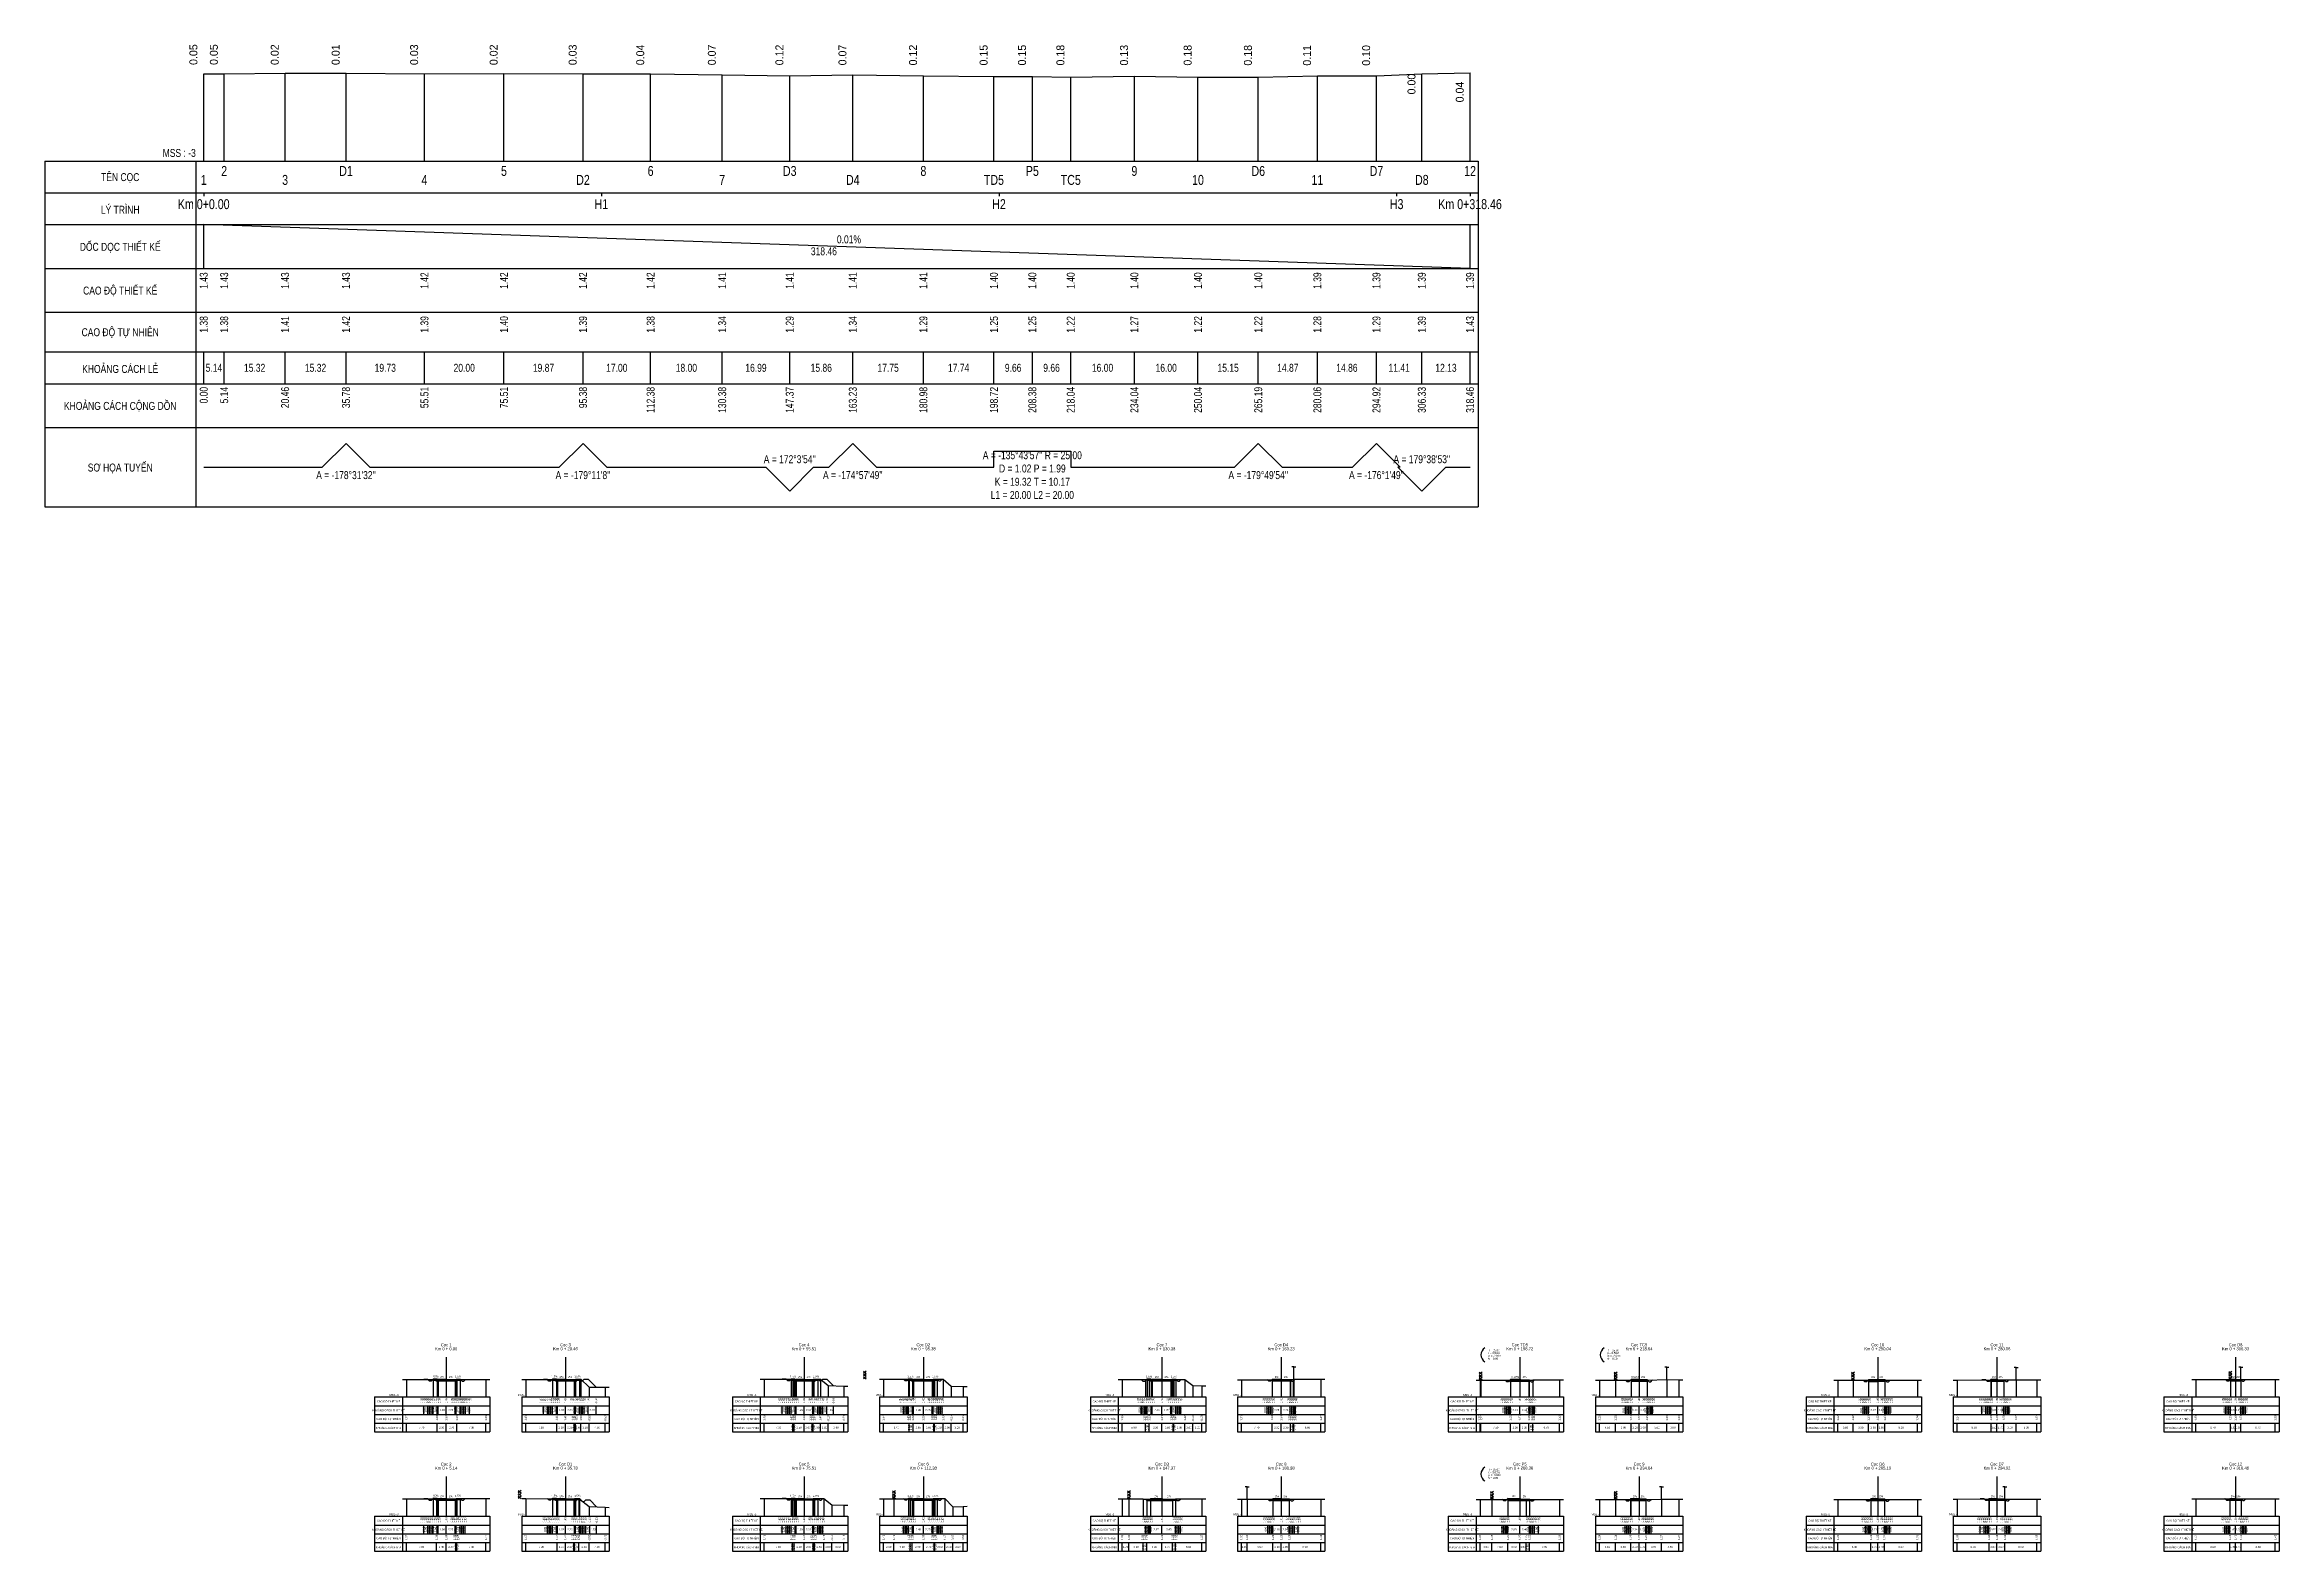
# Model space of a CAD drawing. Header units: inches. Extents: x 527 to 1089, y -181 to 197.
import ezdxf
from ezdxf.enums import TextEntityAlignment as Align

# ---------------------------------------------------------------- set-up
doc = ezdxf.new("R2010")
doc.units = ezdxf.units.IN
doc.header["$MEASUREMENT"] = 0
for name, color, linetype in [('Bang TD tu nhien', 3, 'Continuous'), ('Bang TN tu nhien', 3, 'Continuous'), ('DD Ranh dan trong 1 trai', 2, 'Continuous'), ('Dien sieu cao mo rong TN', 3, 'Continuous'), ('Dien thiet ke TN', 2, 'Continuous'), ('Duong cu', 8, 'Continuous'), ('Duong do thiet ke', 2, 'Continuous'), ('Duong dong trac doc tu nhien', 9, 'Continuous'), ('Duong dong trac ngang tu nhien', 9, 'Continuous'), ('KH_VAT', 8, 'Continuous'), ('Khuon duong1', 14, 'Continuous'), ('Khuon duong4', 14, 'Continuous'), ('Khuon duong9', 14, 'Continuous'), ('Mat duong PD 1', 1, 'Continuous'), ('Ranh dan ngoai PD 1', 3, 'Continuous'), ('Taluy', 1, 'Continuous'), ('Trac doc tu nhien', 3, 'Continuous'), ('Trac ngang tu nhien', 3, 'Continuous'), ('TracDoc', 7, 'Continuous'), ('TracNgang', 7, 'Continuous'), ('Via he', 6, 'Continuous')]:
    doc.layers.add(name, color=color, linetype=linetype)
doc.styles.add('BangTD', font='viet buddy.shx', dxfattribs={"width": 0.8})
doc.styles.add('BangTN', font='viet buddy.shx', dxfattribs={"width": 0.8})

# ---------------------------------------------------------------- blocks, each defined once
blk = doc.blocks.new('HANGRAO')
at = {"color": 2, "linetype": 'Continuous'}
for p, q in [((-1.3, 6.7), (1.2, 4.8)), ((1.2, 6.7), (-1.3, 4.8)), ((1.2, 4.4), (-1.3, 2.5)), ((-1.3, 4.4), (1.2, 2.5)), ((-1.3, 2.1), (1.2, 0.2)), ((1.2, 2.1), (-1.3, 0.2))]:
    blk.add_line(p, q, dxfattribs=at)
blk = doc.blocks.new('ChieuDungVat3.dwg')
at = {"layer": 'KH_VAT', "color": 1, "xscale": 1.5, "yscale": 1.5, "zscale": 1.5}
blk.add_blockref('HANGRAO', (0, 0), dxfattribs=at)
blk = doc.blocks.new('CHIEUDUNGVAT12')
at = {"layer": 'KH_VAT', "color": 1}
for q in [(-2.5, 15.6), (2.5, 15.6)]:
    blk.add_line((0, 15.6), q, dxfattribs=at)
at = {"layer": 'KH_VAT', "color": 7}
blk.add_lwpolyline([(0, 0), (0, 15.6)], dxfattribs=at)
blk = doc.blocks.new('ChieuDungVat4.dwg')
at = {"layer": 'KH_VAT', "color": 1}
blk.add_blockref('CHIEUDUNGVAT12', (0, 0), dxfattribs=at)

msp = doc.modelspace()

# ---------------------------------------------------------------- linework, layer by layer
at = {"layer": 'Bang TD tu nhien', "color": 3}
for p, q in [((526.58, 168.19), (526.58, 81.19)), ((526.58, 168.19), (887.04, 168.19)), ((564.58, 168.19), (564.58, 81.19)), ((887.04, 168.19), (887.04, 81.19)), ((526.58, 160.19), (887.04, 160.19)), ((526.58, 152.19), (887.04, 152.19)), ((526.58, 141.19), (887.04, 141.19)), ((526.58, 130.19), (887.04, 130.19)), ((526.58, 120.19), (887.04, 120.19)), ((526.58, 112.19), (887.04, 112.19)), ((526.58, 101.19), (887.04, 101.19)), ((526.58, 81.19), (887.04, 81.19))]:
    msp.add_line(p, q, dxfattribs=at)
at = {"layer": 'Bang TN tu nhien', "color": 3}
for p, q in [((627.55, -132.61), (627.55, -142.61)), ((657.55, -132.61), (657.55, -142.61)), ((717.55, -132.61), (717.55, -142.61)), ((747.55, -132.61), (747.55, -142.61)), ((807.55, -132.61), (807.55, -142.61)), ((837.55, -132.61), (837.55, -142.61)), ((897.55, -132.61), (897.55, -142.61)), ((927.55, -132.61), (927.55, -142.61)), ((987.55, -132.61), (987.55, -142.61)), ((1017.55, -132.61), (1017.55, -142.61)), ((1077.55, -132.61), (1077.55, -142.61)), ((609.55, -142.61), (609.55, -151.41)), ((609.55, -142.61), (638.55, -142.61)), ((609.55, -144.81), (638.55, -144.81)), ((616.55, -142.61), (616.55, -151.41)), ((638.55, -142.61), (638.55, -151.41)), ((646.55, -142.61), (646.55, -151.41)), ((646.55, -142.61), (668.55, -142.61)), ((646.55, -144.81), (668.55, -144.81)), ((668.55, -142.61), (668.55, -151.41)), ((699.55, -142.61), (699.55, -151.41)), ((699.55, -142.61), (728.55, -142.61)), ((699.55, -144.81), (728.55, -144.81)), ((706.55, -142.61), (706.55, -151.41)), ((728.55, -142.61), (728.55, -151.41)), ((736.55, -142.61), (736.55, -151.41)), ((736.55, -142.61), (758.55, -142.61)), ((736.55, -144.81), (758.55, -144.81)), ((758.55, -142.61), (758.55, -151.41)), ((789.55, -142.61), (789.55, -151.41)), ((789.55, -142.61), (818.55, -142.61)), ((789.55, -144.81), (818.55, -144.81)), ((796.55, -142.61), (796.55, -151.41)), ((818.55, -142.61), (818.55, -151.41)), ((826.55, -142.61), (826.55, -151.41)), ((826.55, -142.61), (848.55, -142.61)), ((826.55, -144.81), (848.55, -144.81)), ((848.55, -142.61), (848.55, -151.41)), ((879.55, -142.61), (879.55, -151.41)), ((879.55, -142.61), (908.55, -142.61)), ((879.55, -144.81), (908.55, -144.81)), ((886.55, -142.61), (886.55, -151.41)), ((908.55, -142.61), (908.55, -151.41)), ((916.55, -142.61), (916.55, -151.41)), ((916.55, -142.61), (938.55, -142.61)), ((916.55, -144.81), (938.55, -144.81)), ((938.55, -142.61), (938.55, -151.41)), ((969.55, -142.61), (969.55, -151.41)), ((969.55, -142.61), (998.55, -142.61)), ((969.55, -144.81), (998.55, -144.81)), ((976.55, -142.61), (976.55, -151.41)), ((998.55, -142.61), (998.55, -151.41)), ((1006.55, -142.61), (1006.55, -151.41)), ((1006.55, -142.61), (1028.55, -142.61)), ((1006.55, -144.81), (1028.55, -144.81)), ((1028.55, -142.61), (1028.55, -151.41)), ((1059.55, -142.61), (1059.55, -151.41)), ((1059.55, -142.61), (1088.55, -142.61)), ((1059.55, -144.81), (1088.55, -144.81)), ((1066.55, -142.61), (1066.55, -151.41)), ((1088.55, -142.61), (1088.55, -151.41)), ((609.55, -147.01), (638.55, -147.01)), ((609.55, -149.21), (638.55, -149.21)), ((609.55, -151.41), (638.55, -151.41)), ((646.55, -147.01), (668.55, -147.01)), ((646.55, -149.21), (668.55, -149.21)), ((646.55, -151.41), (668.55, -151.41)), ((699.55, -147.01), (728.55, -147.01)), ((699.55, -149.21), (728.55, -149.21)), ((699.55, -151.41), (728.55, -151.41)), ((736.55, -147.01), (758.55, -147.01)), ((736.55, -149.21), (758.55, -149.21)), ((736.55, -151.41), (758.55, -151.41)), ((789.55, -147.01), (818.55, -147.01)), ((789.55, -149.21), (818.55, -149.21)), ((789.55, -151.41), (818.55, -151.41)), ((826.55, -147.01), (848.55, -147.01)), ((826.55, -149.21), (848.55, -149.21)), ((826.55, -151.41), (848.55, -151.41)), ((879.55, -147.01), (908.55, -147.01)), ((879.55, -149.21), (908.55, -149.21)), ((879.55, -151.41), (908.55, -151.41)), ((916.55, -147.01), (938.55, -147.01)), ((916.55, -149.21), (938.55, -149.21)), ((916.55, -151.41), (938.55, -151.41)), ((969.55, -147.01), (998.55, -147.01)), ((969.55, -149.21), (998.55, -149.21)), ((969.55, -151.41), (998.55, -151.41)), ((1006.55, -147.01), (1028.55, -147.01)), ((1006.55, -149.21), (1028.55, -149.21)), ((1006.55, -151.41), (1028.55, -151.41)), ((1059.55, -147.01), (1088.55, -147.01)), ((1059.55, -149.21), (1088.55, -149.21)), ((1059.55, -151.41), (1088.55, -151.41)), ((627.55, -162.61), (627.55, -172.61)), ((657.55, -162.61), (657.55, -172.61)), ((717.55, -162.61), (717.55, -172.61)), ((747.55, -162.61), (747.55, -172.61)), ((807.55, -162.61), (807.55, -172.61)), ((837.55, -162.61), (837.55, -172.61)), ((897.55, -162.61), (897.55, -172.61)), ((927.55, -162.61), (927.55, -172.61)), ((987.55, -162.61), (987.55, -172.61)), ((1017.55, -162.61), (1017.55, -172.61)), ((1077.55, -162.61), (1077.55, -172.61)), ((609.55, -172.61), (609.55, -181.41)), ((609.55, -172.61), (638.55, -172.61)), ((616.55, -172.61), (616.55, -181.41)), ((638.55, -172.61), (638.55, -181.41)), ((646.55, -172.61), (646.55, -181.41)), ((646.55, -172.61), (668.55, -172.61)), ((668.55, -172.61), (668.55, -181.41)), ((699.55, -172.61), (699.55, -181.41)), ((699.55, -172.61), (728.55, -172.61)), ((706.55, -172.61), (706.55, -181.41)), ((728.55, -172.61), (728.55, -181.41)), ((736.55, -172.61), (736.55, -181.41)), ((736.55, -172.61), (758.55, -172.61)), ((758.55, -172.61), (758.55, -181.41)), ((789.55, -172.61), (789.55, -181.41)), ((789.55, -172.61), (818.55, -172.61)), ((796.55, -172.61), (796.55, -181.41)), ((818.55, -172.61), (818.55, -181.41)), ((826.55, -172.61), (826.55, -181.41)), ((826.55, -172.61), (848.55, -172.61)), ((848.55, -172.61), (848.55, -181.41)), ((879.55, -172.61), (879.55, -181.41)), ((879.55, -172.61), (908.55, -172.61)), ((886.55, -172.61), (886.55, -181.41)), ((908.55, -172.61), (908.55, -181.41)), ((916.55, -172.61), (916.55, -181.41)), ((916.55, -172.61), (938.55, -172.61)), ((938.55, -172.61), (938.55, -181.41)), ((969.55, -172.61), (969.55, -181.41)), ((969.55, -172.61), (998.55, -172.61)), ((976.55, -172.61), (976.55, -181.41)), ((998.55, -172.61), (998.55, -181.41)), ((1006.55, -172.61), (1006.55, -181.41)), ((1006.55, -172.61), (1028.55, -172.61)), ((1028.55, -172.61), (1028.55, -181.41)), ((1059.55, -172.61), (1059.55, -181.41)), ((1059.55, -172.61), (1088.55, -172.61)), ((1066.55, -172.61), (1066.55, -181.41)), ((1088.55, -172.61), (1088.55, -181.41)), ((609.55, -174.81), (638.55, -174.81)), ((609.55, -177.01), (638.55, -177.01)), ((609.55, -179.21), (638.55, -179.21)), ((646.55, -174.81), (668.55, -174.81)), ((646.55, -177.01), (668.55, -177.01)), ((646.55, -179.21), (668.55, -179.21)), ((699.55, -174.81), (728.55, -174.81)), ((699.55, -177.01), (728.55, -177.01)), ((699.55, -179.21), (728.55, -179.21)), ((736.55, -174.81), (758.55, -174.81)), ((736.55, -177.01), (758.55, -177.01)), ((736.55, -179.21), (758.55, -179.21)), ((789.55, -174.81), (818.55, -174.81)), ((789.55, -177.01), (818.55, -177.01)), ((789.55, -179.21), (818.55, -179.21)), ((826.55, -174.81), (848.55, -174.81)), ((826.55, -177.01), (848.55, -177.01)), ((826.55, -179.21), (848.55, -179.21)), ((879.55, -174.81), (908.55, -174.81)), ((879.55, -177.01), (908.55, -177.01)), ((879.55, -179.21), (908.55, -179.21)), ((916.55, -174.81), (938.55, -174.81)), ((916.55, -177.01), (938.55, -177.01)), ((916.55, -179.21), (938.55, -179.21)), ((969.55, -174.81), (998.55, -174.81)), ((969.55, -177.01), (998.55, -177.01)), ((969.55, -179.21), (998.55, -179.21)), ((1006.55, -174.81), (1028.55, -174.81)), ((1006.55, -177.01), (1028.55, -177.01)), ((1006.55, -179.21), (1028.55, -179.21)), ((1059.55, -174.81), (1088.55, -174.81)), ((1059.55, -177.01), (1088.55, -177.01)), ((1059.55, -179.21), (1088.55, -179.21)), ((609.55, -181.41), (638.55, -181.41)), ((646.55, -181.41), (668.55, -181.41)), ((699.55, -181.41), (728.55, -181.41)), ((736.55, -181.41), (758.55, -181.41)), ((789.55, -181.41), (818.55, -181.41)), ((826.55, -181.41), (848.55, -181.41)), ((879.55, -181.41), (908.55, -181.41)), ((916.55, -181.41), (938.55, -181.41)), ((969.55, -181.41), (998.55, -181.41)), ((1006.55, -181.41), (1028.55, -181.41)), ((1059.55, -181.41), (1088.55, -181.41))]:
    msp.add_line(p, q, dxfattribs=at)
at = {"layer": 'Dien sieu cao mo rong TN'}
for centre in [(889.8, -131.99), (919.8, -131.99), (889.8, -161.99)]:
    msp.add_arc(centre, 2.01, 120, 240, dxfattribs=at)
at = {"layer": 'Dien thiet ke TN'}
for p, q in [((624.31, -138.09), (624.31, -142.61)), ((625.31, -138.11), (625.31, -142.61)), ((625.31, -138.11), (625.31, -142.61)), ((625.31, -138.25), (625.31, -142.61)), ((625.56, -138.22), (625.56, -142.61)), ((627.55, -138.18), (627.55, -142.61)), ((627.55, -138.18), (627.55, -142.61)), ((629.8, -138.23), (629.8, -142.61)), ((630.05, -138.11), (630.05, -142.61)), ((630.05, -138.11), (630.05, -142.61)), ((630.05, -138.25), (630.05, -142.61)), ((631.05, -138.1), (631.05, -142.61)), ((654.31, -138.1), (654.31, -142.61)), ((655.31, -138.11), (655.31, -142.61)), ((655.31, -138.11), (655.31, -142.61)), ((655.31, -138.25), (655.31, -142.61)), ((655.56, -138.23), (655.56, -142.61)), ((657.55, -138.19), (657.55, -142.61)), ((657.55, -138.19), (657.55, -142.61)), ((659.8, -138.23), (659.8, -142.61)), ((660.05, -138.12), (660.05, -142.61)), ((660.05, -138.12), (660.05, -142.61)), ((660.05, -138.26), (660.05, -142.61)), ((661.05, -138.1), (661.05, -142.61)), ((714.31, -138.1), (714.31, -142.61)), ((715.31, -138.12), (715.31, -142.61)), ((715.31, -138.12), (715.31, -142.61)), ((715.31, -138.26), (715.31, -142.61)), ((715.56, -138.23), (715.56, -142.61)), ((717.55, -138.19), (717.55, -142.61)), ((717.55, -138.19), (717.55, -142.61)), ((719.8, -138.24), (719.8, -142.61)), ((720.05, -138.12), (720.05, -142.61)), ((720.05, -138.12), (720.05, -142.61)), ((720.05, -138.26), (720.05, -142.61)), ((721.05, -138.11), (721.05, -142.61)), ((743.81, -138.12), (743.81, -142.61)), ((744.81, -138.13), (744.81, -142.61)), ((744.81, -138.13), (744.81, -142.61)), ((744.81, -138.27), (744.81, -142.61)), ((745.06, -138.25), (745.06, -142.61)), ((747.55, -138.2), (747.55, -142.61)), ((747.55, -138.2), (747.55, -142.61)), ((749.8, -138.24), (749.8, -142.61)), ((750.05, -138.13), (750.05, -142.61)), ((750.05, -138.13), (750.05, -142.61)), ((750.05, -138.27), (750.05, -142.61)), ((751.05, -138.11), (751.05, -142.61)), ((803.81, -138.12), (803.81, -142.61)), ((804.81, -138.14), (804.81, -142.61)), ((804.81, -138.14), (804.81, -142.61)), ((804.81, -138.28), (804.81, -142.61)), ((805.06, -138.25), (805.06, -142.61)), ((807.55, -138.2), (807.55, -142.61)), ((807.55, -138.2), (807.55, -142.61)), ((809.8, -138.25), (809.8, -142.61)), ((810.05, -138.13), (810.05, -142.61)), ((810.05, -138.13), (810.05, -142.61)), ((810.05, -138.27), (810.05, -142.61)), ((811.05, -138.12), (811.05, -142.61)), ((835.27, -138.25), (835.27, -142.61)), ((835.27, -138.25), (835.27, -142.61)), ((835.27, -138.25), (835.27, -142.61)), ((835.27, -138.25), (835.27, -142.61)), ((835.27, -138.25), (835.27, -142.61)), ((837.55, -138.21), (837.55, -142.61)), ((837.55, -138.21), (837.55, -142.61)), ((839.81, -138.25), (839.81, -142.61)), ((839.81, -138.25), (839.81, -142.61)), ((839.81, -138.25), (839.81, -142.61)), ((839.81, -138.25), (839.81, -142.61)), ((839.81, -138.25), (839.81, -142.61)), ((895.24, -138.2), (895.24, -142.61)), ((895.24, -138.2), (895.24, -142.61)), ((895.24, -138.2), (895.24, -142.61)), ((895.24, -138.2), (895.24, -142.61)), ((895.24, -138.2), (895.24, -142.61)), ((897.55, -138.21), (897.55, -142.61)), ((897.55, -138.21), (897.55, -142.61)), ((899.89, -138.26), (899.89, -142.61)), ((899.89, -138.26), (899.89, -142.61)), ((899.89, -138.26), (899.89, -142.61)), ((899.89, -138.26), (899.89, -142.61)), ((899.89, -138.26), (899.89, -142.61)), ((925.53, -138.2), (925.53, -142.61)), ((925.53, -138.2), (925.53, -142.61)), ((925.53, -138.2), (925.53, -142.61)), ((925.53, -138.2), (925.53, -142.61)), ((925.53, -138.2), (925.53, -142.61)), ((927.55, -138.21), (927.55, -142.61)), ((927.55, -138.21), (927.55, -142.61)), ((929.55, -138.25), (929.55, -142.61)), ((929.55, -138.25), (929.55, -142.61)), ((929.55, -138.25), (929.55, -142.61)), ((929.55, -138.25), (929.55, -142.61)), ((929.55, -138.25), (929.55, -142.61)), ((985.28, -138.26), (985.28, -142.61)), ((985.28, -138.26), (985.28, -142.61)), ((985.28, -138.26), (985.28, -142.61)), ((985.28, -138.26), (985.28, -142.61)), ((985.28, -138.26), (985.28, -142.61)), ((987.55, -138.22), (987.55, -142.61)), ((987.55, -138.22), (987.55, -142.61)), ((989.35, -138.25), (989.35, -142.61)), ((989.35, -138.25), (989.35, -142.61)), ((989.35, -138.25), (989.35, -142.61)), ((989.35, -138.25), (989.35, -142.61)), ((989.35, -138.25), (989.35, -142.61)), ((1016.04, -138.25), (1016.04, -142.61)), ((1016.04, -138.25), (1016.04, -142.61)), ((1016.04, -138.25), (1016.04, -142.61)), ((1016.04, -138.25), (1016.04, -142.61)), ((1016.04, -138.25), (1016.04, -142.61)), ((1017.55, -138.22), (1017.55, -142.61)), ((1017.55, -138.22), (1017.55, -142.61)), ((1019.29, -138.26), (1019.29, -142.61)), ((1019.29, -138.26), (1019.29, -142.61)), ((1019.29, -138.26), (1019.29, -142.61)), ((1019.29, -138.26), (1019.29, -142.61)), ((1019.29, -138.26), (1019.29, -142.61)), ((1076.26, -138.25), (1076.26, -142.61)), ((1076.26, -138.25), (1076.26, -142.61)), ((1076.26, -138.25), (1076.26, -142.61)), ((1076.26, -138.25), (1076.26, -142.61)), ((1076.26, -138.25), (1076.26, -142.61)), ((1077.55, -138.22), (1077.55, -142.61)), ((1077.55, -138.22), (1077.55, -142.61)), ((1078.86, -138.25), (1078.86, -142.61)), ((1078.86, -138.25), (1078.86, -142.61)), ((1078.86, -138.25), (1078.86, -142.61)), ((1078.86, -138.25), (1078.86, -142.61)), ((1078.86, -138.25), (1078.86, -142.61)), ((624.31, -168.09), (624.31, -172.61)), ((625.31, -168.11), (625.31, -172.61)), ((625.31, -168.11), (625.31, -172.61)), ((625.31, -168.25), (625.31, -172.61)), ((625.56, -168.22), (625.56, -172.61)), ((627.55, -168.18), (627.55, -172.61)), ((627.55, -168.18), (627.55, -172.61)), ((629.8, -168.23), (629.8, -172.61)), ((630.05, -168.11), (630.05, -172.61)), ((630.05, -168.11), (630.05, -172.61)), ((630.05, -168.25), (630.05, -172.61)), ((631.05, -168.1), (631.05, -172.61)), ((654.31, -168.1), (654.31, -172.61)), ((655.31, -168.11), (655.31, -172.61)), ((655.31, -168.11), (655.31, -172.61)), ((655.31, -168.25), (655.31, -172.61)), ((655.56, -168.23), (655.56, -172.61)), ((657.55, -168.19), (657.55, -172.61)), ((657.55, -168.19), (657.55, -172.61)), ((659.8, -168.23), (659.8, -172.61)), ((660.05, -168.12), (660.05, -172.61)), ((660.05, -168.12), (660.05, -172.61)), ((660.05, -168.26), (660.05, -172.61)), ((661.05, -168.1), (661.05, -172.61)), ((714.31, -168.1), (714.31, -172.61)), ((715.31, -168.12), (715.31, -172.61)), ((715.31, -168.12), (715.31, -172.61)), ((715.31, -168.26), (715.31, -172.61)), ((715.56, -168.23), (715.56, -172.61)), ((717.55, -168.19), (717.55, -172.61)), ((717.55, -168.19), (717.55, -172.61)), ((719.8, -168.24), (719.8, -172.61)), ((720.05, -168.12), (720.05, -172.61)), ((720.05, -168.12), (720.05, -172.61)), ((720.05, -168.26), (720.05, -172.61)), ((721.05, -168.11), (721.05, -172.61)), ((743.81, -168.12), (743.81, -172.61)), ((744.81, -168.13), (744.81, -172.61)), ((744.81, -168.13), (744.81, -172.61)), ((744.81, -168.27), (744.81, -172.61)), ((745.06, -168.25), (745.06, -172.61)), ((747.55, -168.2), (747.55, -172.61)), ((747.55, -168.2), (747.55, -172.61)), ((749.8, -168.24), (749.8, -172.61)), ((750.05, -168.13), (750.05, -172.61)), ((750.05, -168.13), (750.05, -172.61)), ((750.05, -168.27), (750.05, -172.61)), ((751.05, -168.11), (751.05, -172.61)), ((804.68, -168.26), (804.68, -172.61)), ((804.68, -168.26), (804.68, -172.61)), ((804.68, -168.26), (804.68, -172.61)), ((804.68, -168.26), (804.68, -172.61)), ((804.68, -168.26), (804.68, -172.61)), ((807.55, -168.2), (807.55, -172.61)), ((807.55, -168.2), (807.55, -172.61)), ((811, -168.27), (811, -172.61)), ((811, -168.27), (811, -172.61)), ((811, -168.27), (811, -172.61)), ((811, -168.27), (811, -172.61)), ((811, -168.27), (811, -172.61)), ((835.45, -168.25), (835.45, -172.61)), ((835.45, -168.25), (835.45, -172.61)), ((835.45, -168.25), (835.45, -172.61)), ((835.45, -168.25), (835.45, -172.61)), ((835.45, -168.25), (835.45, -172.61)), ((837.55, -168.21), (837.55, -172.61)), ((837.55, -168.21), (837.55, -172.61)), ((839.57, -168.25), (839.57, -172.61)), ((839.57, -168.25), (839.57, -172.61)), ((839.57, -168.25), (839.57, -172.61)), ((839.57, -168.25), (839.57, -172.61)), ((839.57, -168.25), (839.57, -172.61)), ((894.56, -168.12), (894.56, -172.61)), ((894.56, -168.12), (894.56, -172.61)), ((894.56, -168.12), (894.56, -172.61)), ((894.56, -168.12), (894.56, -172.61)), ((894.56, -168.12), (894.56, -172.61)), ((897.55, -168.21), (897.55, -172.61)), ((897.55, -168.21), (897.55, -172.61)), ((899.95, -168.28), (899.95, -172.61)), ((899.95, -168.28), (899.95, -172.61)), ((899.95, -168.28), (899.95, -172.61)), ((899.95, -168.28), (899.95, -172.61)), ((899.95, -168.28), (899.95, -172.61)), ((925.41, -168.26), (925.41, -172.61)), ((925.41, -168.26), (925.41, -172.61)), ((925.41, -168.26), (925.41, -172.61)), ((925.41, -168.26), (925.41, -172.61)), ((925.41, -168.26), (925.41, -172.61)), ((927.55, -168.21), (927.55, -172.61)), ((927.55, -168.21), (927.55, -172.61)), ((929.28, -168.25), (929.28, -172.61)), ((929.28, -168.25), (929.28, -172.61)), ((929.28, -168.25), (929.28, -172.61)), ((929.28, -168.25), (929.28, -172.61)), ((929.28, -168.25), (929.28, -172.61)), ((985.84, -168.25), (985.84, -172.61)), ((985.84, -168.25), (985.84, -172.61)), ((985.84, -168.25), (985.84, -172.61)), ((985.84, -168.25), (985.84, -172.61)), ((985.84, -168.25), (985.84, -172.61)), ((987.55, -168.22), (987.55, -172.61)), ((987.55, -168.22), (987.55, -172.61)), ((989.26, -168.25), (989.26, -172.61)), ((989.26, -168.25), (989.26, -172.61)), ((989.26, -168.25), (989.26, -172.61)), ((989.26, -168.25), (989.26, -172.61)), ((989.26, -168.25), (989.26, -172.61)), ((1015.53, -168.26), (1015.53, -172.61)), ((1015.53, -168.26), (1015.53, -172.61)), ((1015.53, -168.26), (1015.53, -172.61)), ((1015.53, -168.26), (1015.53, -172.61)), ((1015.53, -168.26), (1015.53, -172.61)), ((1017.55, -168.22), (1017.55, -172.61)), ((1017.55, -168.22), (1017.55, -172.61)), ((1019.58, -168.26), (1019.58, -172.61)), ((1019.58, -168.26), (1019.58, -172.61)), ((1019.58, -168.26), (1019.58, -172.61)), ((1019.58, -168.26), (1019.58, -172.61)), ((1019.58, -168.26), (1019.58, -172.61)), ((1076.14, -168.25), (1076.14, -172.61)), ((1076.14, -168.25), (1076.14, -172.61)), ((1076.14, -168.25), (1076.14, -172.61)), ((1076.14, -168.25), (1076.14, -172.61)), ((1076.14, -168.25), (1076.14, -172.61)), ((1077.55, -168.23), (1077.55, -172.61)), ((1077.55, -168.23), (1077.55, -172.61)), ((1078.94, -168.25), (1078.94, -172.61)), ((1078.94, -168.25), (1078.94, -172.61)), ((1078.94, -168.25), (1078.94, -172.61)), ((1078.94, -168.25), (1078.94, -172.61)), ((1078.94, -168.25), (1078.94, -172.61))]:
    msp.add_line(p, q, dxfattribs=at)
at = {"layer": 'Duong cu'}
for points in [[(625.25, -138.23), (625.25, -138.52), (627.55, -138.52), (630.25, -138.52), (630.25, -138.23)], [(625.25, -138.3), (627.55, -138.3), (630.25, -138.3)], [(625.25, -138.4), (627.55, -138.4), (630.25, -138.4)], [(655.35, -138.2), (655.35, -138.49), (657.55, -138.49), (659.75, -138.49), (659.75, -138.2)], [(655.35, -138.27), (657.55, -138.27), (659.75, -138.27)], [(655.35, -138.37), (657.55, -138.37), (659.75, -138.37)], [(715.05, -138.22), (715.05, -138.51), (717.55, -138.51), (719.55, -138.51), (719.55, -138.22)], [(715.05, -138.29), (717.55, -138.29), (719.55, -138.29)], [(715.05, -138.39), (717.55, -138.39), (719.55, -138.39)], [(744.95, -138.22), (744.95, -138.51), (747.55, -138.51), (750.15, -138.52), (750.15, -138.23)], [(744.95, -138.29), (747.55, -138.29), (750.15, -138.3)], [(744.95, -138.39), (747.55, -138.39), (750.15, -138.4)], [(804.35, -138.32), (804.35, -138.61), (807.55, -138.56), (810.35, -138.56), (810.35, -138.27)], [(804.35, -138.39), (807.55, -138.34), (810.35, -138.34)], [(804.35, -138.49), (807.55, -138.44), (810.35, -138.44)], [(835.25, -138.27), (835.25, -138.56), (837.55, -138.56), (839.85, -138.51), (839.85, -138.22)], [(835.25, -138.34), (837.55, -138.34), (839.85, -138.29)], [(835.25, -138.44), (837.55, -138.44), (839.85, -138.39)], [(895.25, -138.36), (895.25, -138.65), (897.55, -138.65), (899.85, -138.65), (899.85, -138.36)], [(895.25, -138.43), (897.55, -138.43), (899.85, -138.43)], [(895.25, -138.53), (897.55, -138.53), (899.85, -138.53)], [(925.55, -138.38), (925.55, -138.67), (927.55, -138.68), (929.55, -138.65), (929.55, -138.36)], [(925.55, -138.45), (927.55, -138.46), (929.55, -138.43)], [(925.55, -138.55), (927.55, -138.56), (929.55, -138.53)], [(985.25, -138.41), (985.25, -138.7), (987.55, -138.68), (989.35, -138.67), (989.35, -138.38)], [(985.25, -138.48), (987.55, -138.46), (989.35, -138.45)], [(985.25, -138.58), (987.55, -138.56), (989.35, -138.55)], [(1016.05, -138.33), (1016.05, -138.62), (1017.55, -138.62), (1019.25, -138.62), (1019.25, -138.33)], [(1016.05, -138.4), (1017.55, -138.4), (1019.25, -138.4)], [(1016.05, -138.5), (1017.55, -138.5), (1019.25, -138.5)], [(1076.25, -138.22), (1076.25, -138.51), (1077.55, -138.51), (1078.85, -138.51), (1078.85, -138.22)], [(1076.25, -138.29), (1077.55, -138.29), (1078.85, -138.29)], [(1076.25, -138.39), (1077.55, -138.39), (1078.85, -138.39)], [(625.15, -168.23), (625.15, -168.52), (627.55, -168.52), (629.95, -168.52), (629.95, -168.23)], [(625.15, -168.3), (627.55, -168.3), (629.95, -168.3)], [(625.15, -168.4), (627.55, -168.4), (629.95, -168.4)], [(655.45, -168.19), (655.45, -168.48), (657.55, -168.48), (659.65, -168.48), (659.65, -168.19)], [(655.45, -168.26), (657.55, -168.26), (659.65, -168.26)], [(655.45, -168.36), (657.55, -168.36), (659.65, -168.36)], [(715.05, -168.22), (715.05, -168.51), (717.55, -168.5), (719.85, -168.4), (719.85, -168.11)], [(715.05, -168.29), (717.55, -168.28), (719.85, -168.18)], [(715.05, -168.39), (717.55, -168.38), (719.85, -168.28)], [(744.75, -168.23), (744.75, -168.52), (747.55, -168.52), (750.25, -168.52), (750.25, -168.23)], [(744.75, -168.3), (747.55, -168.3), (750.25, -168.3)], [(744.75, -168.4), (747.55, -168.4), (750.25, -168.4)], [(803.75, -168.32), (803.75, -168.61), (807.55, -168.61), (810.25, -168.61), (810.25, -168.32)], [(803.75, -168.39), (807.55, -168.39), (810.25, -168.39)], [(803.75, -168.49), (807.55, -168.49), (810.25, -168.49)], [(835.45, -168.32), (835.45, -168.61), (837.55, -168.61), (839.55, -168.61), (839.55, -168.32)], [(835.45, -168.39), (837.55, -168.39), (839.55, -168.39)], [(835.45, -168.49), (837.55, -168.49), (839.55, -168.49)], [(894.55, -168.36), (894.55, -168.65), (897.55, -168.65), (899.15, -168.65), (899.95, -168.65), (899.95, -168.36)], [(894.55, -168.43), (897.55, -168.43), (899.15, -168.43), (899.95, -168.43)], [(894.55, -168.53), (897.55, -168.53), (899.15, -168.53), (899.95, -168.53)], [(925.45, -168.38), (925.45, -168.67), (927.55, -168.63), (929.25, -168.65), (929.25, -168.36)], [(925.45, -168.45), (927.55, -168.41), (929.25, -168.43)], [(925.45, -168.55), (927.55, -168.51), (929.25, -168.53)], [(985.85, -168.39), (985.85, -168.68), (987.55, -168.68), (989.25, -168.68), (989.25, -168.39)], [(985.85, -168.46), (987.55, -168.46), (989.25, -168.46)], [(985.85, -168.56), (987.55, -168.56), (989.25, -168.56)], [(1015.55, -168.26), (1015.55, -168.55), (1017.55, -168.61), (1019.55, -168.58), (1019.55, -168.29)], [(1015.55, -168.33), (1017.55, -168.39), (1019.55, -168.36)], [(1015.55, -168.43), (1017.55, -168.49), (1019.55, -168.46)], [(1076.15, -168.18), (1076.15, -168.47), (1077.55, -168.47), (1078.95, -168.47), (1078.95, -168.18)], [(1076.15, -168.25), (1077.55, -168.25), (1078.95, -168.25)], [(1076.15, -168.35), (1077.55, -168.35), (1078.95, -168.35)]]:
    msp.add_lwpolyline(points, dxfattribs=at)
at = {"layer": 'Duong do thiet ke', "color": 1}
for centre in [(627.55, -138.18), (657.55, -138.19), (717.55, -138.19), (747.55, -138.2), (807.55, -138.2), (837.55, -138.21), (897.55, -138.21), (927.55, -138.21), (987.55, -138.22), (1017.55, -138.22), (1077.55, -138.22), (627.55, -168.18), (657.55, -168.19), (717.55, -168.19), (747.55, -168.2), (807.55, -168.2), (837.55, -168.21), (897.55, -168.21), (927.55, -168.21), (987.55, -168.22), (1017.55, -168.22), (1077.55, -168.23)]:
    msp.add_circle(centre, 0.1, dxfattribs=at)
at = {"layer": 'Duong dong trac doc tu nhien', "color": 8}
for p, q in [((566.58, 168.19), (566.58, 190.09)), ((571.72, 168.19), (571.72, 190.09)), ((587.04, 168.19), (587.04, 190.24)), ((602.36, 168.19), (602.36, 190.29)), ((622.09, 168.19), (622.09, 190.14)), ((642.09, 168.19), (642.09, 190.19)), ((661.96, 168.19), (661.96, 190.14)), ((678.96, 168.19), (678.96, 190.09)), ((696.96, 168.19), (696.96, 189.89)), ((713.95, 168.19), (713.95, 189.64)), ((729.81, 168.19), (729.81, 189.89)), ((747.56, 168.19), (747.56, 189.64)), ((765.3, 168.19), (765.3, 189.44)), ((774.96, 168.19), (774.96, 189.44)), ((784.62, 168.19), (784.62, 189.29)), ((800.62, 168.19), (800.62, 189.54)), ((816.62, 168.19), (816.62, 189.29)), ((831.77, 168.19), (831.77, 189.29)), ((846.64, 168.19), (846.64, 189.59)), ((861.5, 168.19), (861.5, 189.64)), ((872.91, 168.19), (872.91, 190.14)), ((885.04, 168.19), (885.04, 190.34))]:
    msp.add_line(p, q, dxfattribs=at)
at = {"layer": 'Duong dong trac ngang tu nhien', "color": 8}
for p, q in [((617.55, -138.24), (617.55, -142.61)), ((625.25, -138.23), (625.25, -142.61)), ((627.55, -138.23), (627.55, -142.61)), ((630.25, -138.23), (630.25, -142.61)), ((637.55, -138.25), (637.55, -142.61)), ((647.55, -138.21), (647.55, -142.61)), ((655.35, -138.2), (655.35, -142.61)), ((657.55, -138.2), (657.55, -142.61)), ((659.75, -138.2), (659.75, -142.61)), ((660.05, -138.11), (660.05, -142.61)), ((660.05, -138.2), (660.05, -142.61)), ((661.45, -138.11), (661.45, -142.61)), ((663.55, -140.11), (663.55, -142.61)), ((667.55, -140.12), (667.55, -142.61)), ((707.55, -138.15), (707.55, -142.61)), ((714.75, -138.14), (714.75, -142.61)), ((714.75, -138.22), (714.75, -142.61)), ((715.05, -138.22), (715.05, -142.61)), ((717.55, -138.22), (717.55, -142.61)), ((719.55, -138.22), (719.55, -142.61)), ((719.85, -138.14), (719.85, -142.61)), ((719.85, -138.22), (719.85, -142.61)), ((721.65, -138.14), (721.65, -142.61)), ((723.65, -139.71), (723.65, -142.61)), ((727.55, -139.89), (727.55, -142.61)), ((737.55, -138.15), (737.55, -142.61)), ((743.95, -138.15), (743.95, -142.61)), ((743.95, -138.22), (743.95, -142.61)), ((744.95, -138.22), (744.95, -142.61)), ((747.55, -138.22), (747.55, -142.61)), ((750.15, -138.23), (750.15, -142.61)), ((750.35, -138.12), (750.35, -142.61)), ((750.35, -138.23), (750.35, -142.61)), ((752.55, -138.12), (752.55, -142.61)), ((754.55, -139.86), (754.55, -142.61)), ((757.55, -139.97), (757.55, -142.61)), ((797.55, -138.25), (797.55, -142.61)), ((803.45, -138.24), (803.45, -142.61)), ((803.45, -138.3), (803.45, -142.61)), ((804.35, -138.32), (804.35, -142.61)), ((807.55, -138.27), (807.55, -142.61)), ((810.35, -138.27), (810.35, -142.61)), ((810.55, -138.19), (810.55, -142.61)), ((810.55, -138.27), (810.55, -142.61)), ((813.35, -138.19), (813.35, -142.61)), ((815.35, -139.71), (815.35, -142.61)), ((817.55, -139.79), (817.55, -142.61)), ((827.55, -138.27), (827.55, -142.61)), ((835.25, -138.27), (835.25, -142.61)), ((837.55, -138.27), (837.55, -142.61)), ((839.85, -138.22), (839.85, -142.61)), ((840.55, -138.15), (840.55, -142.61)), ((840.55, -138.22), (840.55, -142.61)), ((840.75, -138.15), (840.75, -142.61)), ((847.55, -138.15), (847.55, -142.61)), ((887.55, -138.34), (887.55, -142.61)), ((887.75, -138.34), (887.75, -142.61)), ((895.25, -138.36), (895.25, -142.61)), ((897.55, -138.36), (897.55, -142.61)), ((899.85, -138.36), (899.85, -142.61)), ((900.85, -138.3), (900.85, -142.61)), ((900.85, -138.36), (900.85, -142.61)), ((907.55, -138.3), (907.55, -142.61)), ((917.55, -138.36), (917.55, -142.61)), ((921.65, -138.36), (921.65, -142.61)), ((925.55, -138.38), (925.55, -142.61)), ((927.55, -138.39), (927.55, -142.61)), ((929.55, -138.36), (929.55, -142.61)), ((934.55, -138.25), (934.55, -142.61)), ((937.55, -138.26), (937.55, -142.61)), ((977.55, -138.39), (977.55, -142.61)), ((981.35, -138.39), (981.35, -142.61)), ((985.25, -138.41), (985.25, -142.61)), ((987.55, -138.39), (987.55, -142.61)), ((989.35, -138.38), (989.35, -142.61)), ((997.55, -138.38), (997.55, -142.61)), ((1007.55, -138.34), (1007.55, -142.61)), ((1016.05, -138.33), (1016.05, -142.61)), ((1017.55, -138.33), (1017.55, -142.61)), ((1019.25, -138.33), (1019.25, -142.61)), ((1022.35, -138.29), (1022.35, -142.61)), ((1027.55, -138.29), (1027.55, -142.61)), ((1067.55, -138.23), (1067.55, -142.61)), ((1076.25, -138.22), (1076.25, -142.61)), ((1077.55, -138.22), (1077.55, -142.61)), ((1078.85, -138.22), (1078.85, -142.61)), ((1087.55, -138.23), (1087.55, -142.61)), ((617.55, -168.24), (617.55, -172.61)), ((625.15, -168.23), (625.15, -172.61)), ((627.55, -168.23), (627.55, -172.61)), ((629.95, -168.23), (629.95, -172.61)), ((630.25, -168.14), (630.25, -172.61)), ((630.25, -168.23), (630.25, -172.61)), ((637.55, -168.14), (637.55, -172.61)), ((647.55, -168.17), (647.55, -172.61)), ((655.45, -168.19), (655.45, -172.61)), ((657.55, -168.19), (657.55, -172.61)), ((659.65, -168.19), (659.65, -172.61)), ((659.85, -168.1), (659.85, -172.61)), ((659.85, -168.19), (659.85, -172.61)), ((660.95, -168.1), (660.95, -172.61)), ((707.55, -168.15), (707.55, -172.61)), ((714.65, -168.14), (714.65, -172.61)), ((714.65, -168.22), (714.65, -172.61)), ((715.05, -168.22), (715.05, -172.61)), ((717.55, -168.21), (717.55, -172.61)), ((719.85, -168.11), (719.85, -172.61)), ((720.15, -168.11), (720.15, -172.61)), ((720.15, -168.13), (720.15, -172.61)), ((722.55, -168.13), (722.55, -172.61)), ((737.55, -168.18), (737.55, -172.61)), ((740.15, -168.18), (740.15, -172.61)), ((744.25, -168.18), (744.25, -172.61)), ((744.25, -168.26), (744.25, -172.61)), ((744.75, -168.23), (744.75, -172.61)), ((747.55, -168.23), (747.55, -172.61)), ((750.25, -168.23), (750.25, -172.61)), ((750.45, -168.14), (750.45, -172.61)), ((750.45, -168.23), (750.45, -172.61)), ((752.95, -168.14), (752.95, -172.61)), ((797.55, -168.26), (797.55, -172.61)), ((799.25, -168.25), (799.25, -172.61)), ((802.85, -168.25), (802.85, -172.61)), ((802.85, -168.32), (802.85, -172.61)), ((803.75, -168.32), (803.75, -172.61)), ((807.55, -168.32), (807.55, -172.61)), ((810.25, -168.32), (810.25, -172.61)), ((810.95, -168.25), (810.95, -172.61)), ((810.95, -168.32), (810.95, -172.61)), ((817.55, -168.26), (817.55, -172.61)), ((827.55, -168.31), (827.55, -172.61)), ((828.95, -168.31), (828.95, -172.61)), ((835.45, -168.32), (835.45, -172.61)), ((837.55, -168.32), (837.55, -172.61)), ((839.55, -168.32), (839.55, -172.61)), ((847.55, -168.33), (847.55, -172.61)), ((887.55, -168.36), (887.55, -172.61)), ((890.55, -168.36), (890.55, -172.61)), ((894.55, -168.36), (894.55, -172.61)), ((897.55, -168.36), (897.55, -172.61)), ((899.15, -168.36), (899.15, -172.61)), ((899.95, -168.36), (899.95, -172.61)), ((907.55, -168.37), (907.55, -172.61)), ((917.55, -168.37), (917.55, -172.61)), ((921.65, -168.37), (921.65, -172.61)), ((925.45, -168.38), (925.45, -172.61)), ((927.55, -168.34), (927.55, -172.61)), ((929.25, -168.36), (929.25, -172.61)), ((933.15, -168.34), (933.15, -172.61)), ((937.55, -168.34), (937.55, -172.61)), ((977.55, -168.39), (977.55, -172.61)), ((985.85, -168.39), (985.85, -172.61)), ((987.55, -168.39), (987.55, -172.61)), ((989.25, -168.39), (989.25, -172.61)), ((997.55, -168.38), (997.55, -172.61)), ((1007.55, -168.28), (1007.55, -172.61)), ((1015.55, -168.26), (1015.55, -172.61)), ((1017.55, -168.32), (1017.55, -172.61)), ((1019.55, -168.29), (1019.55, -172.61)), ((1027.55, -168.29), (1027.55, -172.61)), ((1067.55, -168.19), (1067.55, -172.61)), ((1076.15, -168.18), (1076.15, -172.61)), ((1077.55, -168.18), (1077.55, -172.61)), ((1078.95, -168.18), (1078.95, -172.61)), ((1087.55, -168.19), (1087.55, -172.61)), ((663.55, -170.17), (663.55, -172.61)), ((667.55, -170.32), (667.55, -172.61)), ((724.55, -169.71), (724.55, -172.61)), ((727.55, -169.81), (727.55, -172.61)), ((754.95, -170.26), (754.95, -172.61)), ((757.55, -170.14), (757.55, -172.61))]:
    msp.add_line(p, q, dxfattribs=at)
at = {"layer": 'Khuon duong1', "color": 4}
for points in [[(625.31, -138.25), (625.31, -138.3), (625.31, -138.37), (625.31, -138.57), (625.56, -138.54), (625.56, -138.34), (625.56, -138.27), (625.56, -138.22)], [(625.56, -138.22), (625.56, -138.27), (625.56, -138.34), (625.56, -138.54), (627.55, -138.5), (627.55, -138.3), (627.55, -138.23), (627.55, -138.18)], [(627.55, -138.18), (627.55, -138.23), (627.55, -138.3), (627.55, -138.5), (629.8, -138.55), (629.8, -138.35), (629.8, -138.28), (629.8, -138.23)], [(629.8, -138.23), (629.8, -138.28), (629.8, -138.35), (629.8, -138.55), (630.05, -138.57), (630.05, -138.37), (630.05, -138.3), (630.05, -138.25)], [(655.31, -138.25), (655.31, -138.3), (655.31, -138.37), (655.31, -138.57), (655.56, -138.55), (655.56, -138.35), (655.56, -138.28), (655.56, -138.23)], [(655.56, -138.23), (655.56, -138.28), (655.56, -138.35), (655.56, -138.55), (657.55, -138.51), (657.55, -138.31), (657.55, -138.24), (657.55, -138.19)], [(657.55, -138.19), (657.55, -138.24), (657.55, -138.31), (657.55, -138.51), (659.8, -138.55), (659.8, -138.35), (659.8, -138.28), (659.8, -138.23)], [(659.8, -138.23), (659.8, -138.28), (659.8, -138.35), (659.8, -138.55), (660.05, -138.58), (660.05, -138.38), (660.05, -138.31), (660.05, -138.26)], [(715.31, -138.26), (715.31, -138.31), (715.31, -138.38), (715.31, -138.58), (715.56, -138.55), (715.56, -138.35), (715.56, -138.28), (715.56, -138.23)], [(715.56, -138.23), (715.56, -138.28), (715.56, -138.35), (715.56, -138.55), (717.55, -138.51), (717.55, -138.31), (717.55, -138.24), (717.55, -138.19)], [(717.55, -138.19), (717.55, -138.24), (717.55, -138.31), (717.55, -138.51), (719.8, -138.56), (719.8, -138.36), (719.8, -138.29), (719.8, -138.24)], [(719.8, -138.24), (719.8, -138.29), (719.8, -138.36), (719.8, -138.56), (720.05, -138.58), (720.05, -138.38), (720.05, -138.31), (720.05, -138.26)], [(744.81, -138.27), (744.81, -138.32), (744.81, -138.39), (744.81, -138.59), (745.06, -138.57), (745.06, -138.37), (745.06, -138.3), (745.06, -138.25)], [(745.06, -138.25), (745.06, -138.3), (745.06, -138.37), (745.06, -138.57), (747.55, -138.52), (747.55, -138.32), (747.55, -138.25), (747.55, -138.2)], [(747.55, -138.2), (747.55, -138.25), (747.55, -138.32), (747.55, -138.52), (749.8, -138.56), (749.8, -138.36), (749.8, -138.29), (749.8, -138.24)], [(749.8, -138.24), (749.8, -138.29), (749.8, -138.36), (749.8, -138.56), (750.05, -138.59), (750.05, -138.39), (750.05, -138.32), (750.05, -138.27)], [(804.81, -138.28), (804.81, -138.33), (804.81, -138.4), (804.81, -138.6), (805.06, -138.57), (805.06, -138.37), (805.06, -138.3), (805.06, -138.25)], [(805.06, -138.25), (805.06, -138.3), (805.06, -138.37), (805.06, -138.57), (807.55, -138.52), (807.55, -138.32), (807.55, -138.25), (807.55, -138.2)], [(807.55, -138.2), (807.55, -138.25), (807.55, -138.32), (807.55, -138.52), (809.8, -138.57), (809.8, -138.37), (809.8, -138.3), (809.8, -138.25)], [(809.8, -138.25), (809.8, -138.3), (809.8, -138.37), (809.8, -138.57), (810.05, -138.59), (810.05, -138.39), (810.05, -138.32), (810.05, -138.27)], [(835.27, -138.25), (835.27, -138.3), (835.27, -138.37), (835.27, -138.57), (837.55, -138.53), (837.55, -138.33), (837.55, -138.26), (837.55, -138.21)], [(837.55, -138.21), (837.55, -138.26), (837.55, -138.33), (837.55, -138.53), (839.81, -138.57), (839.81, -138.37), (839.81, -138.3), (839.81, -138.25)], [(895.24, -138.2), (895.24, -138.25), (895.24, -138.32), (895.24, -138.52), (897.55, -138.53), (897.55, -138.33), (897.55, -138.26), (897.55, -138.21)], [(897.55, -138.21), (897.55, -138.26), (897.55, -138.33), (897.55, -138.53), (899.89, -138.58), (899.89, -138.38), (899.89, -138.31), (899.89, -138.26)], [(925.53, -138.2), (925.53, -138.25), (925.53, -138.32), (925.53, -138.52), (927.55, -138.53), (927.55, -138.33), (927.55, -138.26), (927.55, -138.21)], [(927.55, -138.21), (927.55, -138.26), (927.55, -138.33), (927.55, -138.53), (929.55, -138.57), (929.55, -138.37), (929.55, -138.3), (929.55, -138.25)], [(985.28, -138.26), (985.28, -138.31), (985.28, -138.38), (985.28, -138.58), (987.55, -138.54), (987.55, -138.34), (987.55, -138.27), (987.55, -138.22)], [(987.55, -138.22), (987.55, -138.27), (987.55, -138.34), (987.55, -138.54), (989.35, -138.57), (989.35, -138.37), (989.35, -138.3), (989.35, -138.25)], [(1016.04, -138.25), (1016.04, -138.3), (1016.04, -138.37), (1016.04, -138.57), (1017.55, -138.54), (1017.55, -138.34), (1017.55, -138.27), (1017.55, -138.22)], [(1017.55, -138.22), (1017.55, -138.27), (1017.55, -138.34), (1017.55, -138.54), (1019.29, -138.58), (1019.29, -138.38), (1019.29, -138.31), (1019.29, -138.26)], [(1076.26, -138.25), (1076.26, -138.3), (1076.26, -138.37), (1076.26, -138.57), (1077.55, -138.54), (1077.55, -138.34), (1077.55, -138.27), (1077.55, -138.22)], [(1077.55, -138.22), (1077.55, -138.27), (1077.55, -138.34), (1077.55, -138.54), (1078.86, -138.57), (1078.86, -138.37), (1078.86, -138.3), (1078.86, -138.25)], [(625.31, -168.25), (625.31, -168.3), (625.31, -168.37), (625.31, -168.57), (625.56, -168.54), (625.56, -168.34), (625.56, -168.27), (625.56, -168.22)], [(625.56, -168.22), (625.56, -168.27), (625.56, -168.34), (625.56, -168.54), (627.55, -168.5), (627.55, -168.3), (627.55, -168.23), (627.55, -168.18)], [(627.55, -168.18), (627.55, -168.23), (627.55, -168.3), (627.55, -168.5), (629.8, -168.55), (629.8, -168.35), (629.8, -168.28), (629.8, -168.23)], [(629.8, -168.23), (629.8, -168.28), (629.8, -168.35), (629.8, -168.55), (630.05, -168.57), (630.05, -168.37), (630.05, -168.3), (630.05, -168.25)], [(655.31, -168.25), (655.31, -168.3), (655.31, -168.37), (655.31, -168.57), (655.56, -168.55), (655.56, -168.35), (655.56, -168.28), (655.56, -168.23)], [(655.56, -168.23), (655.56, -168.28), (655.56, -168.35), (655.56, -168.55), (657.55, -168.51), (657.55, -168.31), (657.55, -168.24), (657.55, -168.19)], [(657.55, -168.19), (657.55, -168.24), (657.55, -168.31), (657.55, -168.51), (659.8, -168.55), (659.8, -168.35), (659.8, -168.28), (659.8, -168.23)], [(659.8, -168.23), (659.8, -168.28), (659.8, -168.35), (659.8, -168.55), (660.05, -168.58), (660.05, -168.38), (660.05, -168.31), (660.05, -168.26)], [(715.31, -168.26), (715.31, -168.31), (715.31, -168.38), (715.31, -168.58), (715.56, -168.55), (715.56, -168.35), (715.56, -168.28), (715.56, -168.23)], [(715.56, -168.23), (715.56, -168.28), (715.56, -168.35), (715.56, -168.55), (717.55, -168.51), (717.55, -168.31), (717.55, -168.24), (717.55, -168.19)], [(717.55, -168.19), (717.55, -168.24), (717.55, -168.31), (717.55, -168.51), (719.8, -168.56), (719.8, -168.36), (719.8, -168.29), (719.8, -168.24)], [(719.8, -168.24), (719.8, -168.29), (719.8, -168.36), (719.8, -168.56), (720.05, -168.58), (720.05, -168.38), (720.05, -168.31), (720.05, -168.26)], [(744.81, -168.27), (744.81, -168.32), (744.81, -168.39), (744.81, -168.59), (745.06, -168.57), (745.06, -168.37), (745.06, -168.3), (745.06, -168.25)], [(745.06, -168.25), (745.06, -168.3), (745.06, -168.37), (745.06, -168.57), (747.55, -168.52), (747.55, -168.32), (747.55, -168.25), (747.55, -168.2)], [(747.55, -168.2), (747.55, -168.25), (747.55, -168.32), (747.55, -168.52), (749.8, -168.56), (749.8, -168.36), (749.8, -168.29), (749.8, -168.24)], [(749.8, -168.24), (749.8, -168.29), (749.8, -168.36), (749.8, -168.56), (750.05, -168.59), (750.05, -168.39), (750.05, -168.32), (750.05, -168.27)], [(804.68, -168.26), (804.68, -168.31), (804.68, -168.38), (804.68, -168.58), (807.55, -168.52), (807.55, -168.32), (807.55, -168.25), (807.55, -168.2)], [(807.55, -168.2), (807.55, -168.25), (807.55, -168.32), (807.55, -168.52), (811, -168.59), (811, -168.39), (811, -168.32), (811, -168.27)], [(835.45, -168.25), (835.45, -168.3), (835.45, -168.37), (835.45, -168.57), (837.55, -168.53), (837.55, -168.33), (837.55, -168.26), (837.55, -168.21)], [(837.55, -168.21), (837.55, -168.26), (837.55, -168.33), (837.55, -168.53), (839.57, -168.57), (839.57, -168.37), (839.57, -168.3), (839.57, -168.25)], [(894.56, -168.12), (894.56, -168.17), (894.56, -168.24), (894.56, -168.44), (897.55, -168.53), (897.55, -168.33), (897.55, -168.26), (897.55, -168.21)], [(897.55, -168.21), (897.55, -168.26), (897.55, -168.33), (897.55, -168.53), (899.95, -168.6), (899.95, -168.4), (899.95, -168.33), (899.95, -168.28)], [(925.41, -168.26), (925.41, -168.31), (925.41, -168.38), (925.41, -168.58), (927.55, -168.53), (927.55, -168.33), (927.55, -168.26), (927.55, -168.21)], [(927.55, -168.21), (927.55, -168.26), (927.55, -168.33), (927.55, -168.53), (929.28, -168.57), (929.28, -168.37), (929.28, -168.3), (929.28, -168.25)], [(985.84, -168.25), (985.84, -168.3), (985.84, -168.37), (985.84, -168.57), (987.55, -168.54), (987.55, -168.34), (987.55, -168.27), (987.55, -168.22)], [(987.55, -168.22), (987.55, -168.27), (987.55, -168.34), (987.55, -168.54), (989.26, -168.57), (989.26, -168.37), (989.26, -168.3), (989.26, -168.25)], [(1015.53, -168.26), (1015.53, -168.31), (1015.53, -168.38), (1015.53, -168.58), (1017.55, -168.54), (1017.55, -168.34), (1017.55, -168.27), (1017.55, -168.22)], [(1017.55, -168.22), (1017.55, -168.27), (1017.55, -168.34), (1017.55, -168.54), (1019.58, -168.58), (1019.58, -168.38), (1019.58, -168.31), (1019.58, -168.26)], [(1076.14, -168.25), (1076.14, -168.3), (1076.14, -168.37), (1076.14, -168.57), (1077.55, -168.55), (1077.55, -168.35), (1077.55, -168.28), (1077.55, -168.23)], [(1077.55, -168.23), (1077.55, -168.28), (1077.55, -168.35), (1077.55, -168.55), (1078.94, -168.57), (1078.94, -168.37), (1078.94, -168.3), (1078.94, -168.25)]]:
    msp.add_lwpolyline(points, dxfattribs=at)
at = {"layer": 'Khuon duong1', "color": 2}
for points in [[(625.31, -138.3), (625.56, -138.27)], [(625.56, -138.27), (627.55, -138.23)], [(627.55, -138.23), (629.8, -138.28)], [(629.8, -138.28), (630.05, -138.3)], [(655.31, -138.3), (655.56, -138.28)], [(655.56, -138.28), (657.55, -138.24)], [(657.55, -138.24), (659.8, -138.28)], [(659.8, -138.28), (660.05, -138.31)], [(715.31, -138.31), (715.56, -138.28)], [(715.56, -138.28), (717.55, -138.24)], [(717.55, -138.24), (719.8, -138.29)], [(719.8, -138.29), (720.05, -138.31)], [(744.81, -138.32), (745.06, -138.3)], [(745.06, -138.3), (747.55, -138.25)], [(747.55, -138.25), (749.8, -138.29)], [(749.8, -138.29), (750.05, -138.32)], [(804.81, -138.33), (805.06, -138.3)], [(805.06, -138.3), (807.55, -138.25)], [(807.55, -138.25), (809.8, -138.3)], [(809.8, -138.3), (810.05, -138.32)], [(835.27, -138.3), (837.55, -138.26)], [(837.55, -138.26), (839.81, -138.3)], [(895.24, -138.25), (897.55, -138.26)], [(897.55, -138.26), (899.89, -138.31)], [(925.53, -138.25), (927.55, -138.26)], [(927.55, -138.26), (929.55, -138.3)], [(985.28, -138.31), (987.55, -138.27)], [(987.55, -138.27), (989.35, -138.3)], [(1016.04, -138.3), (1017.55, -138.27)], [(1017.55, -138.27), (1019.29, -138.31)], [(1076.26, -138.3), (1077.55, -138.27)], [(1077.55, -138.27), (1078.86, -138.3)], [(625.31, -168.3), (625.56, -168.27)], [(625.56, -168.27), (627.55, -168.23)], [(627.55, -168.23), (629.8, -168.28)], [(629.8, -168.28), (630.05, -168.3)], [(655.31, -168.3), (655.56, -168.28)], [(655.56, -168.28), (657.55, -168.24)], [(657.55, -168.24), (659.8, -168.28)], [(659.8, -168.28), (660.05, -168.31)], [(715.31, -168.31), (715.56, -168.28)], [(715.56, -168.28), (717.55, -168.24)], [(717.55, -168.24), (719.8, -168.29)], [(719.8, -168.29), (720.05, -168.31)], [(744.81, -168.32), (745.06, -168.3)], [(745.06, -168.3), (747.55, -168.25)], [(747.55, -168.25), (749.8, -168.29)], [(749.8, -168.29), (750.05, -168.32)], [(804.68, -168.31), (807.55, -168.25)], [(807.55, -168.25), (811, -168.32)], [(835.45, -168.3), (837.55, -168.26)], [(837.55, -168.26), (839.57, -168.3)], [(894.56, -168.17), (897.55, -168.26)], [(897.55, -168.26), (899.95, -168.33)], [(925.41, -168.31), (927.55, -168.26)], [(927.55, -168.26), (929.28, -168.3)], [(985.84, -168.3), (987.55, -168.27)], [(987.55, -168.27), (989.26, -168.3)], [(1015.53, -168.31), (1017.55, -168.27)], [(1017.55, -168.27), (1019.58, -168.31)], [(1076.14, -168.3), (1077.55, -168.28)], [(1077.55, -168.28), (1078.94, -168.3)]]:
    msp.add_lwpolyline(points, dxfattribs=at)
at = {"layer": 'Khuon duong1', "color": 3}
for points in [[(625.31, -138.37), (625.56, -138.34)], [(625.56, -138.34), (627.55, -138.3)], [(627.55, -138.3), (629.8, -138.35)], [(629.8, -138.35), (630.05, -138.37)], [(655.31, -138.37), (655.56, -138.35)], [(655.56, -138.35), (657.55, -138.31)], [(657.55, -138.31), (659.8, -138.35)], [(659.8, -138.35), (660.05, -138.38)], [(715.31, -138.38), (715.56, -138.35)], [(715.56, -138.35), (717.55, -138.31)], [(717.55, -138.31), (719.8, -138.36)], [(719.8, -138.36), (720.05, -138.38)], [(744.81, -138.39), (745.06, -138.37)], [(745.06, -138.37), (747.55, -138.32)], [(747.55, -138.32), (749.8, -138.36)], [(749.8, -138.36), (750.05, -138.39)], [(804.81, -138.4), (805.06, -138.37)], [(805.06, -138.37), (807.55, -138.32)], [(807.55, -138.32), (809.8, -138.37)], [(809.8, -138.37), (810.05, -138.39)], [(835.27, -138.37), (837.55, -138.33)], [(837.55, -138.33), (839.81, -138.37)], [(895.24, -138.32), (897.55, -138.33)], [(897.55, -138.33), (899.89, -138.38)], [(925.53, -138.32), (927.55, -138.33)], [(927.55, -138.33), (929.55, -138.37)], [(985.28, -138.38), (987.55, -138.34)], [(987.55, -138.34), (989.35, -138.37)], [(1016.04, -138.37), (1017.55, -138.34)], [(1017.55, -138.34), (1019.29, -138.38)], [(1076.26, -138.37), (1077.55, -138.34)], [(1077.55, -138.34), (1078.86, -138.37)], [(625.31, -168.37), (625.56, -168.34)], [(625.56, -168.34), (627.55, -168.3)], [(627.55, -168.3), (629.8, -168.35)], [(629.8, -168.35), (630.05, -168.37)], [(655.31, -168.37), (655.56, -168.35)], [(655.56, -168.35), (657.55, -168.31)], [(657.55, -168.31), (659.8, -168.35)], [(659.8, -168.35), (660.05, -168.38)], [(715.31, -168.38), (715.56, -168.35)], [(715.56, -168.35), (717.55, -168.31)], [(717.55, -168.31), (719.8, -168.36)], [(719.8, -168.36), (720.05, -168.38)], [(744.81, -168.39), (745.06, -168.37)], [(745.06, -168.37), (747.55, -168.32)], [(747.55, -168.32), (749.8, -168.36)], [(749.8, -168.36), (750.05, -168.39)], [(804.68, -168.38), (807.55, -168.32)], [(807.55, -168.32), (811, -168.39)], [(835.45, -168.37), (837.55, -168.33)], [(837.55, -168.33), (839.57, -168.37)], [(894.56, -168.24), (897.55, -168.33)], [(897.55, -168.33), (899.95, -168.4)], [(925.41, -168.38), (927.55, -168.33)], [(927.55, -168.33), (929.28, -168.37)], [(985.84, -168.37), (987.55, -168.34)], [(987.55, -168.34), (989.26, -168.37)], [(1015.53, -168.38), (1017.55, -168.34)], [(1017.55, -168.34), (1019.58, -168.38)], [(1076.14, -168.37), (1077.55, -168.35)], [(1077.55, -168.35), (1078.94, -168.37)]]:
    msp.add_lwpolyline(points, dxfattribs=at)
at = {"layer": 'Khuon duong4', "color": 3}
for points in [[(624.31, -138.09), (624.31, -138.34), (625.05, -138.35), (625.05, -138.1)], [(630.31, -138.11), (630.31, -138.36), (631.05, -138.35), (631.05, -138.1)], [(654.31, -138.1), (654.31, -138.35), (655.05, -138.36), (655.05, -138.11)], [(660.31, -138.11), (660.31, -138.36), (661.05, -138.35), (661.05, -138.1)], [(714.31, -138.1), (714.31, -138.35), (715.05, -138.36), (715.05, -138.11)], [(720.31, -138.12), (720.31, -138.37), (721.05, -138.36), (721.05, -138.11)], [(743.81, -138.12), (743.81, -138.37), (744.55, -138.38), (744.55, -138.13)], [(750.31, -138.12), (750.31, -138.37), (751.05, -138.36), (751.05, -138.11)], [(803.81, -138.12), (803.81, -138.37), (804.55, -138.38), (804.55, -138.13)], [(810.31, -138.13), (810.31, -138.38), (811.05, -138.37), (811.05, -138.12)], [(624.31, -168.09), (624.31, -168.34), (625.05, -168.36), (625.05, -168.11)], [(630.31, -168.11), (630.31, -168.36), (631.05, -168.35), (631.05, -168.1)], [(654.31, -168.1), (654.31, -168.35), (655.05, -168.36), (655.05, -168.11)], [(660.31, -168.11), (660.31, -168.36), (661.05, -168.35), (661.05, -168.1)], [(714.31, -168.1), (714.31, -168.35), (715.05, -168.36), (715.05, -168.11)], [(720.31, -168.12), (720.31, -168.37), (721.05, -168.36), (721.05, -168.11)], [(743.81, -168.12), (743.81, -168.37), (744.55, -168.38), (744.55, -168.13)], [(750.31, -168.12), (750.31, -168.37), (751.05, -168.36), (751.05, -168.11)]]:
    msp.add_lwpolyline(points, dxfattribs=at)
at = {"layer": 'Khuon duong4', "color": 2}
for points in [[(624.31, -138.19), (625.05, -138.2)], [(630.31, -138.21), (631.05, -138.2)], [(654.31, -138.2), (655.05, -138.21)], [(660.31, -138.21), (661.05, -138.2)], [(714.31, -138.2), (715.05, -138.21)], [(720.31, -138.22), (721.05, -138.21)], [(743.81, -138.22), (744.55, -138.23)], [(750.31, -138.22), (751.05, -138.21)], [(803.81, -138.22), (804.55, -138.23)], [(810.31, -138.23), (811.05, -138.22)], [(624.31, -168.19), (625.05, -168.21)], [(630.31, -168.21), (631.05, -168.2)], [(654.31, -168.2), (655.05, -168.21)], [(660.31, -168.21), (661.05, -168.2)], [(714.31, -168.2), (715.05, -168.21)], [(720.31, -168.22), (721.05, -168.21)], [(743.81, -168.22), (744.55, -168.23)], [(750.31, -168.22), (751.05, -168.21)]]:
    msp.add_lwpolyline(points, dxfattribs=at)
at = {"layer": 'Khuon duong9', "color": 14}
for points in [[(625.31, -138.11), (625.31, -138.11), (625.31, -138.61), (625.05, -138.61), (625.05, -138.1), (625.05, -138.1), (625.31, -138.11)], [(630.05, -138.11), (630.05, -138.11), (630.05, -138.11), (630.05, -138.61), (630.31, -138.61), (630.31, -138.11), (630.31, -138.11)], [(655.31, -138.11), (655.31, -138.11), (655.31, -138.61), (655.05, -138.61), (655.05, -138.11), (655.05, -138.11), (655.31, -138.11)], [(660.05, -138.12), (660.05, -138.12), (660.05, -138.12), (660.05, -138.62), (660.31, -138.62), (660.31, -138.11), (660.31, -138.11)], [(715.31, -138.12), (715.31, -138.12), (715.31, -138.62), (715.05, -138.62), (715.05, -138.11), (715.05, -138.11), (715.31, -138.12)], [(720.05, -138.12), (720.05, -138.12), (720.05, -138.12), (720.05, -138.62), (720.31, -138.62), (720.31, -138.12), (720.31, -138.12)], [(744.81, -138.13), (744.81, -138.13), (744.81, -138.63), (744.55, -138.63), (744.55, -138.13), (744.55, -138.13), (744.81, -138.13)], [(750.05, -138.13), (750.05, -138.13), (750.05, -138.13), (750.05, -138.63), (750.31, -138.63), (750.31, -138.12), (750.31, -138.12)], [(804.81, -138.14), (804.81, -138.14), (804.81, -138.64), (804.55, -138.64), (804.55, -138.13), (804.55, -138.13), (804.81, -138.14)], [(810.05, -138.13), (810.05, -138.13), (810.05, -138.13), (810.05, -138.63), (810.31, -138.63), (810.31, -138.13), (810.31, -138.13)], [(625.31, -168.11), (625.31, -168.11), (625.31, -168.61), (625.05, -168.61), (625.05, -168.11), (625.05, -168.11), (625.31, -168.11)], [(630.05, -168.11), (630.05, -168.11), (630.05, -168.11), (630.05, -168.61), (630.31, -168.61), (630.31, -168.11), (630.31, -168.11)], [(655.31, -168.11), (655.31, -168.11), (655.31, -168.61), (655.05, -168.61), (655.05, -168.11), (655.05, -168.11), (655.31, -168.11)], [(660.05, -168.12), (660.05, -168.12), (660.05, -168.12), (660.05, -168.62), (660.31, -168.62), (660.31, -168.11), (660.31, -168.11)], [(715.31, -168.12), (715.31, -168.12), (715.31, -168.62), (715.05, -168.62), (715.05, -168.11), (715.05, -168.11), (715.31, -168.12)], [(720.05, -168.12), (720.05, -168.12), (720.05, -168.12), (720.05, -168.62), (720.31, -168.62), (720.31, -168.12), (720.31, -168.12)], [(744.81, -168.13), (744.81, -168.13), (744.81, -168.63), (744.55, -168.63), (744.55, -168.13), (744.55, -168.13), (744.81, -168.13)], [(750.05, -168.13), (750.05, -168.13), (750.05, -168.13), (750.05, -168.63), (750.31, -168.63), (750.31, -168.12), (750.31, -168.12)]]:
    msp.add_lwpolyline(points, dxfattribs=at)
at = {"layer": 'Mat duong PD 1'}
for points in [[(627.55, -138.18), (625.56, -138.22)], [(627.55, -138.18), (629.8, -138.23)], [(657.55, -138.19), (655.56, -138.23)], [(657.55, -138.19), (659.8, -138.23)], [(717.55, -138.19), (715.56, -138.23)], [(717.55, -138.19), (719.8, -138.24)], [(747.55, -138.2), (745.06, -138.25)], [(747.55, -138.2), (749.8, -138.24)], [(807.55, -138.2), (805.06, -138.25)], [(807.55, -138.2), (809.8, -138.25)], [(837.55, -138.21), (835.27, -138.25)], [(837.55, -138.21), (839.81, -138.25)], [(897.55, -138.21), (895.24, -138.2)], [(897.55, -138.21), (899.89, -138.26)], [(927.55, -138.21), (925.53, -138.2)], [(927.55, -138.21), (929.55, -138.25)], [(987.55, -138.22), (985.28, -138.26)], [(987.55, -138.22), (989.35, -138.25)], [(1017.55, -138.22), (1016.04, -138.25)], [(1017.55, -138.22), (1019.29, -138.26)], [(1077.55, -138.22), (1076.26, -138.25)], [(1077.55, -138.22), (1078.86, -138.25)], [(627.55, -168.18), (625.56, -168.22)], [(627.55, -168.18), (629.8, -168.23)], [(657.55, -168.19), (655.56, -168.23)], [(657.55, -168.19), (659.8, -168.23)], [(717.55, -168.19), (715.56, -168.23)], [(717.55, -168.19), (719.8, -168.24)], [(747.55, -168.2), (745.06, -168.25)], [(747.55, -168.2), (749.8, -168.24)], [(807.55, -168.2), (804.68, -168.26)], [(807.55, -168.2), (811, -168.27)], [(837.55, -168.21), (835.45, -168.25)], [(837.55, -168.21), (839.57, -168.25)], [(897.55, -168.21), (894.56, -168.12)], [(897.55, -168.21), (899.95, -168.28)], [(927.55, -168.21), (925.41, -168.26)], [(927.55, -168.21), (929.28, -168.25)], [(987.55, -168.22), (985.84, -168.25)], [(987.55, -168.22), (989.26, -168.25)], [(1017.55, -168.22), (1015.53, -168.26)], [(1017.55, -168.22), (1019.58, -168.26)], [(1077.55, -168.23), (1076.14, -168.25)], [(1077.55, -168.23), (1078.94, -168.25)]]:
    msp.add_lwpolyline(points, dxfattribs=at)
at = {"layer": 'Ranh dan ngoai PD 1'}
for points in [[(625.56, -138.22), (625.31, -138.25)], [(629.8, -138.23), (630.05, -138.25)], [(655.56, -138.23), (655.31, -138.25)], [(659.8, -138.23), (660.05, -138.26)], [(715.56, -138.23), (715.31, -138.26)], [(719.8, -138.24), (720.05, -138.26)], [(745.06, -138.25), (744.81, -138.27)], [(749.8, -138.24), (750.05, -138.27)], [(805.06, -138.25), (804.81, -138.28)], [(809.8, -138.25), (810.05, -138.27)], [(625.56, -168.22), (625.31, -168.25)], [(629.8, -168.23), (630.05, -168.25)], [(655.56, -168.23), (655.31, -168.25)], [(659.8, -168.23), (660.05, -168.26)], [(715.56, -168.23), (715.31, -168.26)], [(719.8, -168.24), (720.05, -168.26)], [(745.06, -168.25), (744.81, -168.27)], [(749.8, -168.24), (750.05, -168.27)]]:
    msp.add_lwpolyline(points, dxfattribs=at)
at = {"layer": 'Taluy'}
for points in [[(624.31, -138.09), (624.17, -138.23), (623.77, -138.63), (623.37, -138.63), (622.97, -138.23), (621.97, -138.23), (621.97, -138.24)], [(631.05, -138.1), (631.19, -138.24), (631.59, -138.64), (631.99, -138.64), (632.39, -138.24), (633.39, -138.24), (633.39, -138.24)], [(654.31, -138.1), (654.2, -138.2), (653.8, -138.6), (653.4, -138.6), (653, -138.2), (652, -138.2), (652, -138.21)], [(661.05, -138.1), (661.06, -138.11), (661.46, -138.51), (661.86, -138.51), (662.26, -138.11), (663.26, -138.11), (665.27, -140.12)], [(714.31, -138.1), (714.27, -138.14), (713.87, -138.54), (713.47, -138.54), (713.07, -138.14), (712.07, -138.14), (712.07, -138.15)], [(721.05, -138.11), (721.09, -138.14), (721.49, -138.54), (721.89, -138.54), (722.29, -138.14), (723.29, -138.14), (724.92, -139.77)], [(743.81, -138.12), (743.77, -138.15), (743.37, -138.55), (742.97, -138.55), (742.57, -138.15), (742.57, -138.15)], [(751.05, -138.11), (751.06, -138.12), (751.46, -138.52), (751.86, -138.52), (752.26, -138.12), (752.26, -138.12)], [(803.81, -138.12), (803.62, -138.31), (803.22, -138.71), (802.82, -138.71), (802.42, -138.31), (802.36, -138.24)], [(811.05, -138.12), (811.13, -138.19), (811.53, -138.59), (811.93, -138.59), (812.33, -138.19), (812.33, -138.19)], [(835.27, -138.25), (835.25, -138.27), (834.85, -138.67), (834.45, -138.67), (834.05, -138.27), (834.05, -138.27)], [(839.81, -138.25), (840.21, -138.65), (840.61, -138.65), (841.01, -138.25), (841.11, -138.15)], [(895.24, -138.2), (895.07, -138.36), (894.67, -138.76), (894.27, -138.76), (893.87, -138.36), (893.87, -138.36)], [(899.89, -138.26), (900, -138.36), (900.4, -138.76), (900.8, -138.76), (901.2, -138.36), (901.26, -138.3)], [(925.53, -138.2), (925.35, -138.38), (924.95, -138.78), (924.55, -138.78), (924.15, -138.38), (924.14, -138.38)], [(929.55, -138.25), (929.66, -138.36), (930.06, -138.76), (930.46, -138.76), (930.86, -138.36), (930.89, -138.33)], [(985.28, -138.26), (985.13, -138.41), (984.73, -138.81), (984.33, -138.81), (983.93, -138.41), (983.92, -138.41)], [(989.35, -138.25), (989.48, -138.38), (989.88, -138.78), (990.28, -138.78), (990.68, -138.38), (990.68, -138.38)], [(1016.04, -138.25), (1015.96, -138.33), (1015.56, -138.73), (1015.16, -138.73), (1014.76, -138.33), (1013.76, -138.33), (1013.76, -138.34)], [(1019.29, -138.26), (1019.37, -138.33), (1019.77, -138.73), (1020.17, -138.73), (1020.57, -138.33), (1020.58, -138.32)], [(1076.26, -138.25), (1075.86, -138.65), (1075.46, -138.65), (1075.06, -138.25), (1075.04, -138.22)], [(1078.86, -138.25), (1079.26, -138.65), (1079.66, -138.65), (1080.06, -138.25), (1080.09, -138.22)], [(624.31, -168.09), (624.17, -168.23), (623.77, -168.63), (623.37, -168.63), (622.97, -168.23), (621.97, -168.23), (621.97, -168.24)], [(631.05, -168.1), (631.1, -168.14), (631.5, -168.54), (631.9, -168.54), (632.3, -168.14), (632.3, -168.14)], [(654.31, -168.1), (654.22, -168.19), (653.82, -168.59), (653.42, -168.59), (653.02, -168.19), (653.02, -168.19)], [(661.05, -168.1), (661.44, -168.5), (661.84, -168.9), (662.24, -168.9), (662.64, -168.5), (663.64, -168.5), (665.39, -170.24)], [(714.31, -168.1), (714.27, -168.14), (713.87, -168.54), (713.47, -168.54), (713.07, -168.14), (712.07, -168.14), (712.07, -168.15)], [(721.05, -168.11), (721.08, -168.13), (721.48, -168.53), (721.88, -168.53), (722.28, -168.13), (722.28, -168.13)], [(743.81, -168.12), (743.75, -168.18), (743.35, -168.58), (742.95, -168.58), (742.55, -168.18), (742.55, -168.18)], [(751.05, -168.11), (751.08, -168.14), (751.48, -168.54), (751.88, -168.54), (752.28, -168.14), (752.28, -168.14)], [(804.68, -168.26), (804.62, -168.32), (804.22, -168.72), (803.82, -168.72), (803.42, -168.32), (803.42, -168.32)], [(811, -168.27), (811.4, -168.67), (811.8, -168.67), (812.2, -168.27), (812.22, -168.25)], [(835.45, -168.25), (835.38, -168.32), (834.98, -168.72), (834.58, -168.72), (834.18, -168.32), (834.17, -168.32)], [(839.57, -168.25), (839.65, -168.32), (840.05, -168.72), (840.45, -168.72), (840.85, -168.32), (841.85, -168.32), (841.85, -168.33)], [(894.56, -168.12), (894.32, -168.36), (893.92, -168.76), (893.52, -168.76), (893.12, -168.36), (893.12, -168.36)], [(899.95, -168.28), (900.03, -168.36), (900.43, -168.76), (900.83, -168.76), (901.23, -168.36), (902.23, -168.36), (902.23, -168.37)], [(925.41, -168.26), (925.28, -168.38), (924.88, -168.78), (924.48, -168.78), (924.08, -168.38), (924.08, -168.38)], [(929.28, -168.25), (929.39, -168.36), (929.79, -168.76), (930.19, -168.76), (930.59, -168.36), (930.6, -168.36)], [(985.84, -168.25), (985.7, -168.39), (985.3, -168.79), (984.9, -168.79), (984.5, -168.39), (984.5, -168.39)], [(989.26, -168.25), (989.4, -168.39), (989.8, -168.79), (990.2, -168.79), (990.6, -168.39), (990.6, -168.39)], [(1015.53, -168.26), (1015.53, -168.26), (1015.13, -168.66), (1014.73, -168.66), (1014.33, -168.26), (1013.33, -168.26), (1013.33, -168.27)], [(1019.58, -168.26), (1019.61, -168.29), (1020.01, -168.69), (1020.41, -168.69), (1020.81, -168.29), (1020.81, -168.29)], [(1076.14, -168.25), (1075.74, -168.65), (1075.34, -168.65), (1074.94, -168.25), (1074.87, -168.18)], [(1078.94, -168.25), (1079.34, -168.65), (1079.74, -168.65), (1080.14, -168.25), (1080.21, -168.18)]]:
    msp.add_lwpolyline(points, dxfattribs=at)
at = {"layer": 'Trac doc tu nhien', "color": 3}
msp.add_lwpolyline([(566.58, 190.09), (571.72, 190.09), (587.04, 190.24), (602.36, 190.29), (622.09, 190.14), (642.09, 190.19), (661.96, 190.14), (678.96, 190.09), (696.96, 189.89), (713.95, 189.64), (729.81, 189.89), (747.56, 189.64), (765.3, 189.44), (774.96, 189.44), (784.62, 189.29), (800.62, 189.54), (816.62, 189.29), (831.77, 189.29), (846.64, 189.59), (861.5, 189.64), (872.91, 190.14), (885.04, 190.34)], dxfattribs=at)
at = {"layer": 'Trac ngang tu nhien', "color": 3}
for points in [[(616.55, -138.24), (617.55, -138.24), (625.25, -138.23), (627.55, -138.23), (630.25, -138.23), (637.55, -138.25), (638.55, -138.25)], [(646.55, -138.21), (647.55, -138.21), (655.35, -138.2), (657.55, -138.2), (659.75, -138.2), (660.05, -138.2), (660.05, -138.11), (661.45, -138.11), (663.55, -140.11), (667.55, -140.12), (668.55, -140.12)], [(706.55, -138.15), (707.55, -138.15), (714.75, -138.14), (714.75, -138.22), (715.05, -138.22), (717.55, -138.22), (719.55, -138.22), (719.85, -138.22), (719.85, -138.14), (721.65, -138.14), (723.65, -139.71), (727.55, -139.89), (728.55, -139.93)], [(736.55, -138.15), (737.55, -138.15), (743.95, -138.15), (743.95, -138.22), (744.95, -138.22), (747.55, -138.22), (750.15, -138.23), (750.35, -138.23), (750.35, -138.12), (752.55, -138.12), (754.55, -139.86), (757.55, -139.97), (758.55, -140)], [(796.55, -138.25), (797.55, -138.25), (803.45, -138.24), (803.45, -138.3), (804.35, -138.32), (807.55, -138.27), (810.35, -138.27), (810.55, -138.27), (810.55, -138.19), (813.35, -138.19), (815.35, -139.71), (817.55, -139.79), (818.55, -139.82)], [(826.55, -138.27), (827.55, -138.27), (835.25, -138.27), (837.55, -138.27), (839.85, -138.22), (840.55, -138.22), (840.55, -138.15), (840.75, -138.15), (847.55, -138.15), (848.55, -138.15)], [(886.55, -138.35), (887.55, -138.34), (887.75, -138.34), (895.25, -138.36), (897.55, -138.36), (899.85, -138.36), (900.85, -138.36), (900.85, -138.3), (907.55, -138.3), (908.55, -138.3)], [(916.55, -138.36), (917.55, -138.36), (921.65, -138.36), (925.55, -138.38), (927.55, -138.39), (929.55, -138.36), (934.55, -138.25), (937.55, -138.26), (938.55, -138.26)], [(976.55, -138.39), (977.55, -138.39), (981.35, -138.39), (985.25, -138.41), (987.55, -138.39), (989.35, -138.38), (997.55, -138.38), (998.55, -138.38)], [(1006.55, -138.34), (1007.55, -138.34), (1016.05, -138.33), (1017.55, -138.33), (1019.25, -138.33), (1022.35, -138.29), (1027.55, -138.29), (1028.55, -138.29)], [(1066.55, -138.23), (1067.55, -138.23), (1076.25, -138.22), (1077.55, -138.22), (1078.85, -138.22), (1087.55, -138.23), (1088.55, -138.23)], [(616.55, -168.24), (617.55, -168.24), (625.15, -168.23), (627.55, -168.23), (629.95, -168.23), (630.25, -168.23), (630.25, -168.14), (637.55, -168.14), (638.55, -168.14)], [(646.55, -168.17), (647.55, -168.17), (655.45, -168.19), (657.55, -168.19), (659.65, -168.19), (659.85, -168.19), (659.85, -168.1), (660.95, -168.1), (663.55, -170.17), (667.55, -170.32), (668.55, -170.36)], [(706.55, -168.15), (707.55, -168.15), (714.65, -168.14), (714.65, -168.22), (715.05, -168.22), (717.55, -168.21), (719.85, -168.11), (720.15, -168.11), (720.15, -168.13), (722.55, -168.13), (724.55, -169.71), (727.55, -169.81), (728.55, -169.84)], [(736.55, -168.18), (737.55, -168.18), (740.15, -168.18), (744.25, -168.18), (744.25, -168.26), (744.75, -168.23), (747.55, -168.23), (750.25, -168.23), (750.45, -168.23), (750.45, -168.14), (752.95, -168.14), (754.95, -170.26), (757.55, -170.14), (758.55, -170.1)], [(796.55, -168.26), (797.55, -168.26), (799.25, -168.25), (802.85, -168.25), (802.85, -168.32), (803.75, -168.32), (807.55, -168.32), (810.25, -168.32), (810.95, -168.32), (810.95, -168.25), (817.55, -168.26), (818.55, -168.26)], [(826.55, -168.31), (827.55, -168.31), (828.95, -168.31), (835.45, -168.32), (837.55, -168.32), (839.55, -168.32), (847.55, -168.33), (848.55, -168.33)], [(886.55, -168.35), (887.55, -168.36), (890.55, -168.36), (894.55, -168.36), (897.55, -168.36), (899.15, -168.36), (899.95, -168.36), (907.55, -168.37), (908.55, -168.37)], [(916.55, -168.37), (917.55, -168.37), (921.65, -168.37), (925.45, -168.38), (927.55, -168.34), (929.25, -168.36), (933.15, -168.34), (937.55, -168.34), (938.55, -168.34)], [(976.55, -168.39), (977.55, -168.39), (985.85, -168.39), (987.55, -168.39), (989.25, -168.39), (997.55, -168.38), (998.55, -168.38)], [(1006.55, -168.28), (1007.55, -168.28), (1015.55, -168.26), (1017.55, -168.32), (1019.55, -168.29), (1027.55, -168.29), (1028.55, -168.29)], [(1066.55, -168.19), (1067.55, -168.19), (1076.15, -168.18), (1077.55, -168.18), (1078.95, -168.18), (1087.55, -168.19), (1088.55, -168.19)]]:
    msp.add_lwpolyline(points, dxfattribs=at)
at = {"layer": 'TracDoc', "color": 5}
for p, q in [((566.58, 160.19), (566.58, 159.39)), ((666.58, 160.19), (666.58, 159.39)), ((766.58, 160.19), (766.58, 159.39)), ((866.58, 160.19), (866.58, 159.39)), ((885.04, 160.19), (885.04, 159.39))]:
    msp.add_line(p, q, dxfattribs=at)
at = {"layer": 'TracDoc', "color": 2}
for p, q in [((566.58, 141.19), (566.58, 152.19)), ((885.04, 141.19), (566.58, 152.19)), ((885.04, 141.19), (885.04, 152.19))]:
    msp.add_line(p, q, dxfattribs=at)
at = {"layer": 'TracDoc', "color": 3}
for p, q in [((566.58, 112.19), (566.58, 120.19)), ((571.72, 112.19), (571.72, 120.19)), ((587.04, 112.19), (587.04, 120.19)), ((602.36, 112.19), (602.36, 120.19)), ((622.09, 112.19), (622.09, 120.19)), ((642.09, 112.19), (642.09, 120.19)), ((661.96, 112.19), (661.96, 120.19)), ((678.96, 112.19), (678.96, 120.19)), ((696.96, 112.19), (696.96, 120.19)), ((713.95, 112.19), (713.95, 120.19)), ((729.81, 112.19), (729.81, 120.19)), ((747.56, 112.19), (747.56, 120.19)), ((765.3, 112.19), (765.3, 120.19)), ((774.96, 112.19), (774.96, 120.19)), ((784.62, 112.19), (784.62, 120.19)), ((800.62, 112.19), (800.62, 120.19)), ((816.62, 112.19), (816.62, 120.19)), ((831.77, 112.19), (831.77, 120.19)), ((846.64, 112.19), (846.64, 120.19)), ((861.5, 112.19), (861.5, 120.19)), ((872.91, 112.19), (872.91, 120.19)), ((885.04, 112.19), (885.04, 120.19))]:
    msp.add_line(p, q, dxfattribs=at)
at = {"layer": 'TracDoc', "color": 1}
msp.add_lwpolyline([(566.58, 91.19), (596.36, 91.19), (602.36, 97.19), (608.36, 91.19), (655.96, 91.19), (661.96, 97.19), (667.96, 91.19), (707.95, 91.19), (713.95, 85.19), (719.95, 91.19), (723.81, 91.19), (729.81, 97.19), (735.81, 91.19), (765.3, 91.19), (765.3, 95.19), (784.63, 95.19), (784.63, 91.19), (825.77, 91.19), (831.77, 97.19), (837.77, 91.19), (855.5, 91.19), (861.5, 97.19), (867.5, 91.19), (866.91, 91.19), (872.91, 85.19), (878.91, 91.19), (885.04, 91.19)], dxfattribs=at)
at = {"layer": 'TracNgang', "color": 2}
for p, q in [((621.97, -147.01), (621.97, -144.81)), ((621.97, -147.01), (621.97, -144.81)), ((622.97, -147.01), (622.97, -144.81)), ((623.37, -147.01), (623.37, -144.81)), ((623.77, -147.01), (623.77, -144.81)), ((624.17, -147.01), (624.17, -144.81)), ((624.31, -147.01), (624.31, -144.81)), ((625.31, -147.01), (625.31, -144.81)), ((625.56, -147.01), (625.56, -144.81)), ((627.55, -147.01), (627.55, -144.81)), ((629.8, -147.01), (629.8, -144.81)), ((630.05, -147.01), (630.05, -144.81)), ((631.05, -147.01), (631.05, -144.81)), ((631.19, -147.01), (631.19, -144.81)), ((631.59, -147.01), (631.59, -144.81)), ((631.99, -147.01), (631.99, -144.81)), ((632.39, -147.01), (632.39, -144.81)), ((633.39, -147.01), (633.39, -144.81)), ((633.39, -147.01), (633.39, -144.81)), ((652, -147.01), (652, -144.81)), ((652, -147.01), (652, -144.81)), ((653, -147.01), (653, -144.81)), ((653.4, -147.01), (653.4, -144.81)), ((653.8, -147.01), (653.8, -144.81)), ((654.2, -147.01), (654.2, -144.81)), ((654.31, -147.01), (654.31, -144.81)), ((655.31, -147.01), (655.31, -144.81)), ((655.56, -147.01), (655.56, -144.81)), ((657.55, -147.01), (657.55, -144.81)), ((659.8, -147.01), (659.8, -144.81)), ((660.05, -147.01), (660.05, -144.81)), ((661.05, -147.01), (661.05, -144.81)), ((661.06, -147.01), (661.06, -144.81)), ((661.46, -147.01), (661.46, -144.81)), ((661.86, -147.01), (661.86, -144.81)), ((662.26, -147.01), (662.26, -144.81)), ((663.26, -147.01), (663.26, -144.81)), ((665.27, -147.01), (665.27, -144.81)), ((712.07, -147.01), (712.07, -144.81)), ((712.07, -147.01), (712.07, -144.81)), ((713.07, -147.01), (713.07, -144.81)), ((713.47, -147.01), (713.47, -144.81)), ((713.87, -147.01), (713.87, -144.81)), ((714.27, -147.01), (714.27, -144.81)), ((714.31, -147.01), (714.31, -144.81)), ((715.31, -147.01), (715.31, -144.81)), ((715.56, -147.01), (715.56, -144.81)), ((717.55, -147.01), (717.55, -144.81)), ((719.8, -147.01), (719.8, -144.81)), ((720.05, -147.01), (720.05, -144.81)), ((721.05, -147.01), (721.05, -144.81)), ((721.09, -147.01), (721.09, -144.81)), ((721.49, -147.01), (721.49, -144.81)), ((721.89, -147.01), (721.89, -144.81)), ((722.29, -147.01), (722.29, -144.81)), ((723.29, -147.01), (723.29, -144.81)), ((724.92, -147.01), (724.92, -144.81)), ((742.57, -147.01), (742.57, -144.81)), ((742.57, -147.01), (742.57, -144.81)), ((742.97, -147.01), (742.97, -144.81)), ((743.37, -147.01), (743.37, -144.81)), ((743.77, -147.01), (743.77, -144.81)), ((743.81, -147.01), (743.81, -144.81)), ((744.81, -147.01), (744.81, -144.81)), ((745.06, -147.01), (745.06, -144.81)), ((747.55, -147.01), (747.55, -144.81)), ((749.8, -147.01), (749.8, -144.81)), ((750.05, -147.01), (750.05, -144.81)), ((751.05, -147.01), (751.05, -144.81)), ((751.06, -147.01), (751.06, -144.81)), ((751.46, -147.01), (751.46, -144.81)), ((751.86, -147.01), (751.86, -144.81)), ((752.26, -147.01), (752.26, -144.81)), ((802.36, -147.01), (802.36, -144.81)), ((802.42, -147.01), (802.42, -144.81)), ((802.82, -147.01), (802.82, -144.81)), ((803.22, -147.01), (803.22, -144.81)), ((803.62, -147.01), (803.62, -144.81)), ((803.81, -147.01), (803.81, -144.81)), ((804.81, -147.01), (804.81, -144.81)), ((805.06, -147.01), (805.06, -144.81)), ((807.55, -147.01), (807.55, -144.81)), ((809.8, -147.01), (809.8, -144.81)), ((810.05, -147.01), (810.05, -144.81)), ((811.05, -147.01), (811.05, -144.81)), ((811.13, -147.01), (811.13, -144.81)), ((811.53, -147.01), (811.53, -144.81)), ((811.93, -147.01), (811.93, -144.81)), ((812.33, -147.01), (812.33, -144.81)), ((834.05, -147.01), (834.05, -144.81)), ((834.05, -147.01), (834.05, -144.81)), ((834.45, -147.01), (834.45, -144.81)), ((834.85, -147.01), (834.85, -144.81)), ((835.25, -147.01), (835.25, -144.81)), ((835.27, -147.01), (835.27, -144.81)), ((837.55, -147.01), (837.55, -144.81)), ((839.81, -147.01), (839.81, -144.81)), ((840.21, -147.01), (840.21, -144.81)), ((840.61, -147.01), (840.61, -144.81)), ((841.01, -147.01), (841.01, -144.81)), ((841.11, -147.01), (841.11, -144.81)), ((893.87, -147.01), (893.87, -144.81)), ((893.87, -147.01), (893.87, -144.81)), ((894.27, -147.01), (894.27, -144.81)), ((894.67, -147.01), (894.67, -144.81)), ((895.07, -147.01), (895.07, -144.81)), ((895.24, -147.01), (895.24, -144.81)), ((897.55, -147.01), (897.55, -144.81)), ((899.89, -147.01), (899.89, -144.81)), ((900, -147.01), (900, -144.81)), ((900.4, -147.01), (900.4, -144.81)), ((900.8, -147.01), (900.8, -144.81)), ((901.2, -147.01), (901.2, -144.81)), ((901.26, -147.01), (901.26, -144.81)), ((924.14, -147.01), (924.14, -144.81)), ((924.15, -147.01), (924.15, -144.81)), ((924.55, -147.01), (924.55, -144.81)), ((924.95, -147.01), (924.95, -144.81)), ((925.35, -147.01), (925.35, -144.81)), ((925.53, -147.01), (925.53, -144.81)), ((927.55, -147.01), (927.55, -144.81)), ((929.55, -147.01), (929.55, -144.81)), ((929.66, -147.01), (929.66, -144.81)), ((930.06, -147.01), (930.06, -144.81)), ((930.46, -147.01), (930.46, -144.81)), ((930.86, -147.01), (930.86, -144.81)), ((930.89, -147.01), (930.89, -144.81)), ((983.92, -147.01), (983.92, -144.81)), ((983.93, -147.01), (983.93, -144.81)), ((984.33, -147.01), (984.33, -144.81)), ((984.73, -147.01), (984.73, -144.81)), ((985.13, -147.01), (985.13, -144.81)), ((985.28, -147.01), (985.28, -144.81)), ((987.55, -147.01), (987.55, -144.81)), ((989.35, -147.01), (989.35, -144.81)), ((989.48, -147.01), (989.48, -144.81)), ((989.88, -147.01), (989.88, -144.81)), ((990.28, -147.01), (990.28, -144.81)), ((990.68, -147.01), (990.68, -144.81)), ((990.68, -147.01), (990.68, -144.81)), ((1013.76, -147.01), (1013.76, -144.81)), ((1013.76, -147.01), (1013.76, -144.81)), ((1014.76, -147.01), (1014.76, -144.81)), ((1015.16, -147.01), (1015.16, -144.81)), ((1015.56, -147.01), (1015.56, -144.81)), ((1015.96, -147.01), (1015.96, -144.81)), ((1016.04, -147.01), (1016.04, -144.81)), ((1017.55, -147.01), (1017.55, -144.81)), ((1019.29, -147.01), (1019.29, -144.81)), ((1019.37, -147.01), (1019.37, -144.81)), ((1019.77, -147.01), (1019.77, -144.81)), ((1020.17, -147.01), (1020.17, -144.81)), ((1020.57, -147.01), (1020.57, -144.81)), ((1020.58, -147.01), (1020.58, -144.81)), ((1075.04, -147.01), (1075.04, -144.81)), ((1075.06, -147.01), (1075.06, -144.81)), ((1075.46, -147.01), (1075.46, -144.81)), ((1075.86, -147.01), (1075.86, -144.81)), ((1076.26, -147.01), (1076.26, -144.81)), ((1077.55, -147.01), (1077.55, -144.81)), ((1078.86, -147.01), (1078.86, -144.81)), ((1079.26, -147.01), (1079.26, -144.81)), ((1079.66, -147.01), (1079.66, -144.81)), ((1080.06, -147.01), (1080.06, -144.81)), ((1080.09, -147.01), (1080.09, -144.81)), ((621.97, -177.01), (621.97, -174.81)), ((621.97, -177.01), (621.97, -174.81)), ((622.97, -177.01), (622.97, -174.81)), ((623.37, -177.01), (623.37, -174.81)), ((623.77, -177.01), (623.77, -174.81)), ((624.17, -177.01), (624.17, -174.81)), ((624.31, -177.01), (624.31, -174.81)), ((625.31, -177.01), (625.31, -174.81)), ((625.56, -177.01), (625.56, -174.81)), ((627.55, -177.01), (627.55, -174.81)), ((629.8, -177.01), (629.8, -174.81)), ((630.05, -177.01), (630.05, -174.81)), ((631.05, -177.01), (631.05, -174.81)), ((631.1, -177.01), (631.1, -174.81)), ((631.5, -177.01), (631.5, -174.81)), ((631.9, -177.01), (631.9, -174.81)), ((632.3, -177.01), (632.3, -174.81)), ((653.02, -177.01), (653.02, -174.81)), ((653.02, -177.01), (653.02, -174.81)), ((653.42, -177.01), (653.42, -174.81)), ((653.82, -177.01), (653.82, -174.81)), ((654.22, -177.01), (654.22, -174.81)), ((654.31, -177.01), (654.31, -174.81)), ((655.31, -177.01), (655.31, -174.81)), ((655.56, -177.01), (655.56, -174.81)), ((657.55, -177.01), (657.55, -174.81)), ((659.8, -177.01), (659.8, -174.81)), ((660.05, -177.01), (660.05, -174.81)), ((661.05, -177.01), (661.05, -174.81)), ((661.44, -177.01), (661.44, -174.81)), ((661.84, -177.01), (661.84, -174.81)), ((662.24, -177.01), (662.24, -174.81)), ((662.64, -177.01), (662.64, -174.81)), ((663.64, -177.01), (663.64, -174.81)), ((665.39, -177.01), (665.39, -174.81)), ((712.07, -177.01), (712.07, -174.81)), ((712.07, -177.01), (712.07, -174.81)), ((713.07, -177.01), (713.07, -174.81)), ((713.47, -177.01), (713.47, -174.81)), ((713.87, -177.01), (713.87, -174.81)), ((714.27, -177.01), (714.27, -174.81)), ((714.31, -177.01), (714.31, -174.81)), ((715.31, -177.01), (715.31, -174.81)), ((715.56, -177.01), (715.56, -174.81)), ((717.55, -177.01), (717.55, -174.81)), ((719.8, -177.01), (719.8, -174.81)), ((720.05, -177.01), (720.05, -174.81)), ((721.05, -177.01), (721.05, -174.81)), ((721.08, -177.01), (721.08, -174.81)), ((721.48, -177.01), (721.48, -174.81)), ((721.88, -177.01), (721.88, -174.81)), ((722.28, -177.01), (722.28, -174.81)), ((742.55, -177.01), (742.55, -174.81)), ((742.95, -177.01), (742.95, -174.81)), ((743.35, -177.01), (743.35, -174.81)), ((743.75, -177.01), (743.75, -174.81)), ((743.81, -177.01), (743.81, -174.81)), ((744.81, -177.01), (744.81, -174.81)), ((745.06, -177.01), (745.06, -174.81)), ((747.55, -177.01), (747.55, -174.81)), ((749.8, -177.01), (749.8, -174.81)), ((750.05, -177.01), (750.05, -174.81)), ((751.05, -177.01), (751.05, -174.81)), ((751.08, -177.01), (751.08, -174.81)), ((751.48, -177.01), (751.48, -174.81)), ((751.88, -177.01), (751.88, -174.81)), ((752.28, -177.01), (752.28, -174.81)), ((803.42, -177.01), (803.42, -174.81)), ((803.82, -177.01), (803.82, -174.81)), ((804.22, -177.01), (804.22, -174.81)), ((804.62, -177.01), (804.62, -174.81)), ((804.68, -177.01), (804.68, -174.81)), ((807.55, -177.01), (807.55, -174.81)), ((811, -177.01), (811, -174.81)), ((811.4, -177.01), (811.4, -174.81)), ((811.8, -177.01), (811.8, -174.81)), ((812.2, -177.01), (812.2, -174.81)), ((812.22, -177.01), (812.22, -174.81)), ((834.17, -177.01), (834.17, -174.81)), ((834.18, -177.01), (834.18, -174.81)), ((834.58, -177.01), (834.58, -174.81)), ((834.98, -177.01), (834.98, -174.81)), ((835.38, -177.01), (835.38, -174.81)), ((835.45, -177.01), (835.45, -174.81)), ((837.55, -177.01), (837.55, -174.81)), ((839.57, -177.01), (839.57, -174.81)), ((839.65, -177.01), (839.65, -174.81)), ((840.05, -177.01), (840.05, -174.81)), ((840.45, -177.01), (840.45, -174.81)), ((840.85, -177.01), (840.85, -174.81)), ((841.85, -177.01), (841.85, -174.81)), ((841.85, -177.01), (841.85, -174.81)), ((893.12, -177.01), (893.12, -174.81)), ((893.52, -177.01), (893.52, -174.81)), ((893.92, -177.01), (893.92, -174.81)), ((894.32, -177.01), (894.32, -174.81)), ((894.56, -177.01), (894.56, -174.81)), ((897.55, -177.01), (897.55, -174.81)), ((899.95, -177.01), (899.95, -174.81)), ((900.03, -177.01), (900.03, -174.81)), ((900.43, -177.01), (900.43, -174.81)), ((900.83, -177.01), (900.83, -174.81)), ((901.23, -177.01), (901.23, -174.81)), ((902.23, -177.01), (902.23, -174.81)), ((902.23, -177.01), (902.23, -174.81)), ((924.08, -177.01), (924.08, -174.81)), ((924.08, -177.01), (924.08, -174.81)), ((924.48, -177.01), (924.48, -174.81)), ((924.88, -177.01), (924.88, -174.81)), ((925.28, -177.01), (925.28, -174.81)), ((925.41, -177.01), (925.41, -174.81)), ((927.55, -177.01), (927.55, -174.81)), ((929.28, -177.01), (929.28, -174.81)), ((929.39, -177.01), (929.39, -174.81)), ((929.79, -177.01), (929.79, -174.81)), ((930.19, -177.01), (930.19, -174.81)), ((930.59, -177.01), (930.59, -174.81)), ((930.6, -177.01), (930.6, -174.81)), ((984.5, -177.01), (984.5, -174.81)), ((984.5, -177.01), (984.5, -174.81)), ((984.9, -177.01), (984.9, -174.81)), ((985.3, -177.01), (985.3, -174.81)), ((985.7, -177.01), (985.7, -174.81)), ((985.84, -177.01), (985.84, -174.81)), ((987.55, -177.01), (987.55, -174.81)), ((989.26, -177.01), (989.26, -174.81)), ((989.4, -177.01), (989.4, -174.81)), ((989.8, -177.01), (989.8, -174.81)), ((990.2, -177.01), (990.2, -174.81)), ((990.6, -177.01), (990.6, -174.81)), ((990.6, -177.01), (990.6, -174.81)), ((1013.33, -177.01), (1013.33, -174.81)), ((1013.33, -177.01), (1013.33, -174.81)), ((1014.33, -177.01), (1014.33, -174.81)), ((1014.73, -177.01), (1014.73, -174.81)), ((1015.13, -177.01), (1015.13, -174.81)), ((1015.53, -177.01), (1015.53, -174.81)), ((1015.53, -177.01), (1015.53, -174.81)), ((1017.55, -177.01), (1017.55, -174.81)), ((1019.58, -177.01), (1019.58, -174.81)), ((1019.61, -177.01), (1019.61, -174.81)), ((1020.01, -177.01), (1020.01, -174.81)), ((1020.41, -177.01), (1020.41, -174.81)), ((1020.81, -177.01), (1020.81, -174.81)), ((1020.81, -177.01), (1020.81, -174.81)), ((1074.87, -177.01), (1074.87, -174.81)), ((1074.94, -177.01), (1074.94, -174.81)), ((1075.34, -177.01), (1075.34, -174.81)), ((1075.74, -177.01), (1075.74, -174.81)), ((1076.14, -177.01), (1076.14, -174.81)), ((1077.55, -177.01), (1077.55, -174.81)), ((1078.94, -177.01), (1078.94, -174.81)), ((1079.34, -177.01), (1079.34, -174.81)), ((1079.74, -177.01), (1079.74, -174.81)), ((1080.14, -177.01), (1080.14, -174.81)), ((1080.21, -177.01), (1080.21, -174.81))]:
    msp.add_line(p, q, dxfattribs=at)
at = {"layer": 'TracNgang', "color": 3}
for p, q in [((617.55, -151.41), (617.55, -149.21)), ((625.25, -151.41), (625.25, -149.21)), ((627.55, -151.41), (627.55, -149.21)), ((630.25, -151.41), (630.25, -149.21)), ((637.55, -151.41), (637.55, -149.21)), ((647.55, -151.41), (647.55, -149.21)), ((655.35, -151.41), (655.35, -149.21)), ((657.55, -151.41), (657.55, -149.21)), ((659.75, -151.41), (659.75, -149.21)), ((660.05, -151.41), (660.05, -149.21)), ((660.05, -151.41), (660.05, -149.21)), ((661.45, -151.41), (661.45, -149.21)), ((663.55, -151.41), (663.55, -149.21)), ((667.55, -151.41), (667.55, -149.21)), ((707.55, -151.41), (707.55, -149.21)), ((714.75, -151.41), (714.75, -149.21)), ((714.75, -151.41), (714.75, -149.21)), ((715.05, -151.41), (715.05, -149.21)), ((717.55, -151.41), (717.55, -149.21)), ((719.55, -151.41), (719.55, -149.21)), ((719.85, -151.41), (719.85, -149.21)), ((719.85, -151.41), (719.85, -149.21)), ((721.65, -151.41), (721.65, -149.21)), ((723.65, -151.41), (723.65, -149.21)), ((727.55, -151.41), (727.55, -149.21)), ((737.55, -151.41), (737.55, -149.21)), ((743.95, -151.41), (743.95, -149.21)), ((743.95, -151.41), (743.95, -149.21)), ((744.95, -151.41), (744.95, -149.21)), ((747.55, -151.41), (747.55, -149.21)), ((750.15, -151.41), (750.15, -149.21)), ((750.35, -151.41), (750.35, -149.21)), ((750.35, -151.41), (750.35, -149.21)), ((752.55, -151.41), (752.55, -149.21)), ((754.55, -151.41), (754.55, -149.21)), ((757.55, -151.41), (757.55, -149.21)), ((797.55, -151.41), (797.55, -149.21)), ((803.45, -151.41), (803.45, -149.21)), ((803.45, -151.41), (803.45, -149.21)), ((804.35, -151.41), (804.35, -149.21)), ((807.55, -151.41), (807.55, -149.21)), ((810.35, -151.41), (810.35, -149.21)), ((810.55, -151.41), (810.55, -149.21)), ((810.55, -151.41), (810.55, -149.21)), ((813.35, -151.41), (813.35, -149.21)), ((815.35, -151.41), (815.35, -149.21)), ((817.55, -151.41), (817.55, -149.21)), ((827.55, -151.41), (827.55, -149.21)), ((835.25, -151.41), (835.25, -149.21)), ((837.55, -151.41), (837.55, -149.21)), ((839.85, -151.41), (839.85, -149.21)), ((840.55, -151.41), (840.55, -149.21)), ((840.55, -151.41), (840.55, -149.21)), ((840.75, -151.41), (840.75, -149.21)), ((847.55, -151.41), (847.55, -149.21)), ((887.55, -151.41), (887.55, -149.21)), ((887.75, -151.41), (887.75, -149.21)), ((895.25, -151.41), (895.25, -149.21)), ((897.55, -151.41), (897.55, -149.21)), ((899.85, -151.41), (899.85, -149.21)), ((900.85, -151.41), (900.85, -149.21)), ((900.85, -151.41), (900.85, -149.21)), ((907.55, -151.41), (907.55, -149.21)), ((917.55, -151.41), (917.55, -149.21)), ((921.65, -151.41), (921.65, -149.21)), ((925.55, -151.41), (925.55, -149.21)), ((927.55, -151.41), (927.55, -149.21)), ((929.55, -151.41), (929.55, -149.21)), ((934.55, -151.41), (934.55, -149.21)), ((937.55, -151.41), (937.55, -149.21)), ((977.55, -151.41), (977.55, -149.21)), ((981.35, -151.41), (981.35, -149.21)), ((985.25, -151.41), (985.25, -149.21)), ((987.55, -151.41), (987.55, -149.21)), ((989.35, -151.41), (989.35, -149.21)), ((997.55, -151.41), (997.55, -149.21)), ((1007.55, -151.41), (1007.55, -149.21)), ((1016.05, -151.41), (1016.05, -149.21)), ((1017.55, -151.41), (1017.55, -149.21)), ((1019.25, -151.41), (1019.25, -149.21)), ((1022.35, -151.41), (1022.35, -149.21)), ((1027.55, -151.41), (1027.55, -149.21)), ((1067.55, -151.41), (1067.55, -149.21)), ((1076.25, -151.41), (1076.25, -149.21)), ((1077.55, -151.41), (1077.55, -149.21)), ((1078.85, -151.41), (1078.85, -149.21)), ((1087.55, -151.41), (1087.55, -149.21)), ((617.55, -181.41), (617.55, -179.21)), ((625.15, -181.41), (625.15, -179.21)), ((627.55, -181.41), (627.55, -179.21)), ((629.95, -181.41), (629.95, -179.21)), ((630.25, -181.41), (630.25, -179.21)), ((630.25, -181.41), (630.25, -179.21)), ((637.55, -181.41), (637.55, -179.21)), ((647.55, -181.41), (647.55, -179.21)), ((655.45, -181.41), (655.45, -179.21)), ((657.55, -181.41), (657.55, -179.21)), ((659.65, -181.41), (659.65, -179.21)), ((659.85, -181.41), (659.85, -179.21)), ((659.85, -181.41), (659.85, -179.21)), ((660.95, -181.41), (660.95, -179.21)), ((663.55, -181.41), (663.55, -179.21)), ((667.55, -181.41), (667.55, -179.21)), ((707.55, -181.41), (707.55, -179.21)), ((714.65, -181.41), (714.65, -179.21)), ((714.65, -181.41), (714.65, -179.21)), ((715.05, -181.41), (715.05, -179.21)), ((717.55, -181.41), (717.55, -179.21)), ((719.85, -181.41), (719.85, -179.21)), ((720.15, -181.41), (720.15, -179.21)), ((720.15, -181.41), (720.15, -179.21)), ((722.55, -181.41), (722.55, -179.21)), ((724.55, -181.41), (724.55, -179.21)), ((727.55, -181.41), (727.55, -179.21)), ((737.55, -181.41), (737.55, -179.21)), ((740.15, -181.41), (740.15, -179.21)), ((744.25, -181.41), (744.25, -179.21)), ((744.25, -181.41), (744.25, -179.21)), ((744.75, -181.41), (744.75, -179.21)), ((747.55, -181.41), (747.55, -179.21)), ((750.25, -181.41), (750.25, -179.21)), ((750.45, -181.41), (750.45, -179.21)), ((750.45, -181.41), (750.45, -179.21)), ((752.95, -181.41), (752.95, -179.21)), ((754.95, -181.41), (754.95, -179.21)), ((757.55, -181.41), (757.55, -179.21)), ((797.55, -181.41), (797.55, -179.21)), ((799.25, -181.41), (799.25, -179.21)), ((802.85, -181.41), (802.85, -179.21)), ((802.85, -181.41), (802.85, -179.21)), ((803.75, -181.41), (803.75, -179.21)), ((807.55, -181.41), (807.55, -179.21)), ((810.25, -181.41), (810.25, -179.21)), ((810.95, -181.41), (810.95, -179.21)), ((810.95, -181.41), (810.95, -179.21)), ((817.55, -181.41), (817.55, -179.21)), ((827.55, -181.41), (827.55, -179.21)), ((828.95, -181.41), (828.95, -179.21)), ((835.45, -181.41), (835.45, -179.21)), ((837.55, -181.41), (837.55, -179.21)), ((839.55, -181.41), (839.55, -179.21)), ((847.55, -181.41), (847.55, -179.21)), ((887.55, -181.41), (887.55, -179.21)), ((890.55, -181.41), (890.55, -179.21)), ((894.55, -181.41), (894.55, -179.21)), ((897.55, -181.41), (897.55, -179.21)), ((899.15, -181.41), (899.15, -179.21)), ((899.95, -181.41), (899.95, -179.21)), ((907.55, -181.41), (907.55, -179.21)), ((917.55, -181.41), (917.55, -179.21)), ((921.65, -181.41), (921.65, -179.21)), ((925.45, -181.41), (925.45, -179.21)), ((927.55, -181.41), (927.55, -179.21)), ((929.25, -181.41), (929.25, -179.21)), ((933.15, -181.41), (933.15, -179.21)), ((937.55, -181.41), (937.55, -179.21)), ((977.55, -181.41), (977.55, -179.21)), ((985.85, -181.41), (985.85, -179.21)), ((987.55, -181.41), (987.55, -179.21)), ((989.25, -181.41), (989.25, -179.21)), ((997.55, -181.41), (997.55, -179.21)), ((1007.55, -181.41), (1007.55, -179.21)), ((1015.55, -181.41), (1015.55, -179.21)), ((1017.55, -181.41), (1017.55, -179.21)), ((1019.55, -181.41), (1019.55, -179.21)), ((1027.55, -181.41), (1027.55, -179.21)), ((1067.55, -181.41), (1067.55, -179.21)), ((1076.15, -181.41), (1076.15, -179.21)), ((1077.55, -181.41), (1077.55, -179.21)), ((1078.95, -181.41), (1078.95, -179.21)), ((1087.55, -181.41), (1087.55, -179.21))]:
    msp.add_line(p, q, dxfattribs=at)
at = {"layer": 'Via he'}
for points in [[(625.31, -138.25), (625.31, -138.11), (625.31, -138.11), (624.31, -138.09)], [(630.05, -138.25), (630.05, -138.11), (630.05, -138.11), (631.05, -138.1)], [(655.31, -138.25), (655.31, -138.11), (655.31, -138.11), (654.31, -138.1)], [(660.05, -138.26), (660.05, -138.12), (660.05, -138.12), (661.05, -138.1)], [(715.31, -138.26), (715.31, -138.12), (715.31, -138.12), (714.31, -138.1)], [(720.05, -138.26), (720.05, -138.12), (720.05, -138.12), (721.05, -138.11)], [(744.81, -138.27), (744.81, -138.13), (744.81, -138.13), (743.81, -138.12)], [(750.05, -138.27), (750.05, -138.13), (750.05, -138.13), (751.05, -138.11)], [(804.81, -138.28), (804.81, -138.14), (804.81, -138.14), (803.81, -138.12)], [(810.05, -138.27), (810.05, -138.13), (810.05, -138.13), (811.05, -138.12)], [(625.31, -168.25), (625.31, -168.11), (625.31, -168.11), (624.31, -168.09)], [(630.05, -168.25), (630.05, -168.11), (630.05, -168.11), (631.05, -168.1)], [(655.31, -168.25), (655.31, -168.11), (655.31, -168.11), (654.31, -168.1)], [(660.05, -168.26), (660.05, -168.12), (660.05, -168.12), (661.05, -168.1)], [(715.31, -168.26), (715.31, -168.12), (715.31, -168.12), (714.31, -168.1)], [(720.05, -168.26), (720.05, -168.12), (720.05, -168.12), (721.05, -168.11)], [(744.81, -168.27), (744.81, -168.13), (744.81, -168.13), (743.81, -168.12)], [(750.05, -168.27), (750.05, -168.13), (750.05, -168.13), (751.05, -168.11)]]:
    msp.add_lwpolyline(points, dxfattribs=at)

# ---------------------------------------------------------------- block references
at = {"color": 3, "xscale": 0.1999999999999993, "yscale": 0.1999999999999886, "zscale": 0.2}
for name, p in [('ChieuDungVat3.dwg', (732.85, -138.14)), ('ChieuDungVat4.dwg', (840.75, -138.15)), ('ChieuDungVat3.dwg', (887.75, -138.34)), ('ChieuDungVat3.dwg', (921.65, -138.36)), ('ChieuDungVat4.dwg', (934.55, -138.25)), ('ChieuDungVat3.dwg', (981.35, -138.39)), ('ChieuDungVat4.dwg', (1022.35, -138.29)), ('ChieuDungVat3.dwg', (1076.25, -138.22)), ('ChieuDungVat4.dwg', (1078.85, -138.22)), ('ChieuDungVat3.dwg', (646.05, -168.16)), ('ChieuDungVat3.dwg', (740.15, -168.18)), ('ChieuDungVat3.dwg', (799.25, -168.25)), ('ChieuDungVat4.dwg', (828.95, -168.31)), ('ChieuDungVat3.dwg', (890.55, -168.36)), ('ChieuDungVat3.dwg', (921.65, -168.37)), ('ChieuDungVat4.dwg', (933.15, -168.34)), ('ChieuDungVat4.dwg', (1019.55, -168.29))]:
    msp.add_blockref(name, p, dxfattribs=at)

# ---------------------------------------------------------------- texts
at = {"layer": 'Bang TD tu nhien', "color": 3, "style": 'BangTD', "width": 0.8}
for s, p in [('TÊN CỌC', (545.58, 164.19)), ('LÝ TRÌNH', (545.58, 156.19)), ('DỐC DỌC THIẾT KẾ', (545.58, 146.69)), ('CAO ĐỘ THIẾT KẾ', (545.58, 135.69)), ('CAO ĐỘ TỰ NHIÊN', (545.58, 125.19)), ('KHOẢNG CÁCH LẺ', (545.58, 116.19)), ('KHOẢNG CÁCH CỘNG DỒN', (545.58, 106.69)), ('SƠ HỌA TUYẾN', (545.58, 91.19))]:
    msp.add_text(s, height=2, dxfattribs=at).set_placement(p, align=Align.MIDDLE)
at = {"layer": 'Bang TN tu nhien', "color": 3, "style": 'BangTN', "width": 0.8}
for s, p in [('KHOẢNG CÁCH THIÊT KẾ', (613.05, -145.91)), ('CAO ĐỘ THIẾT KẾ', (613.05, -143.71)), ('KHOẢNG CÁCH THIÊT KẾ', (703.05, -145.91)), ('CAO ĐỘ THIẾT KẾ', (703.05, -143.71)), ('KHOẢNG CÁCH THIÊT KẾ', (793.05, -145.91)), ('CAO ĐỘ THIẾT KẾ', (793.05, -143.71)), ('KHOẢNG CÁCH THIÊT KẾ', (883.05, -145.91)), ('CAO ĐỘ THIẾT KẾ', (883.05, -143.71)), ('KHOẢNG CÁCH THIÊT KẾ', (973.05, -145.91)), ('CAO ĐỘ THIẾT KẾ', (973.05, -143.71)), ('KHOẢNG CÁCH THIÊT KẾ', (1063.05, -145.91)), ('CAO ĐỘ THIẾT KẾ', (1063.05, -143.71)), ('KHOẢNG CÁCH MIA', (613.05, -150.31)), ('CAO ĐỘ TỰ NHIÊN', (613.05, -148.11)), ('KHOẢNG CÁCH MIA', (703.05, -150.31)), ('CAO ĐỘ TỰ NHIÊN', (703.05, -148.11)), ('KHOẢNG CÁCH MIA', (793.05, -150.31)), ('CAO ĐỘ TỰ NHIÊN', (793.05, -148.11)), ('KHOẢNG CÁCH MIA', (883.05, -150.31)), ('CAO ĐỘ TỰ NHIÊN', (883.05, -148.11)), ('KHOẢNG CÁCH MIA', (973.05, -150.31)), ('CAO ĐỘ TỰ NHIÊN', (973.05, -148.11)), ('KHOẢNG CÁCH MIA', (1063.05, -150.31)), ('CAO ĐỘ TỰ NHIÊN', (1063.05, -148.11)), ('CAO ĐỘ THIẾT KẾ', (613.05, -173.71)), ('CAO ĐỘ THIẾT KẾ', (703.05, -173.71)), ('CAO ĐỘ THIẾT KẾ', (793.05, -173.71)), ('CAO ĐỘ THIẾT KẾ', (883.05, -173.71)), ('CAO ĐỘ THIẾT KẾ', (973.05, -173.71)), ('CAO ĐỘ THIẾT KẾ', (1063.05, -173.71)), ('KHOẢNG CÁCH THIÊT KẾ', (613.05, -175.91)), ('CAO ĐỘ TỰ NHIÊN', (613.05, -178.11)), ('KHOẢNG CÁCH THIÊT KẾ', (703.05, -175.91)), ('CAO ĐỘ TỰ NHIÊN', (703.05, -178.11)), ('KHOẢNG CÁCH THIÊT KẾ', (793.05, -175.91)), ('CAO ĐỘ TỰ NHIÊN', (793.05, -178.11)), ('KHOẢNG CÁCH THIÊT KẾ', (883.05, -175.91)), ('CAO ĐỘ TỰ NHIÊN', (883.05, -178.11)), ('KHOẢNG CÁCH THIÊT KẾ', (973.05, -175.91)), ('CAO ĐỘ TỰ NHIÊN', (973.05, -178.11)), ('KHOẢNG CÁCH THIÊT KẾ', (1063.05, -175.91)), ('CAO ĐỘ TỰ NHIÊN', (1063.05, -178.11)), ('KHOẢNG CÁCH MIA', (613.05, -180.31)), ('KHOẢNG CÁCH MIA', (703.05, -180.31)), ('KHOẢNG CÁCH MIA', (793.05, -180.31)), ('KHOẢNG CÁCH MIA', (883.05, -180.31)), ('KHOẢNG CÁCH MIA', (973.05, -180.31)), ('KHOẢNG CÁCH MIA', (1063.05, -180.31))]:
    msp.add_text(s, height=0.5, dxfattribs=at).set_placement(p, align=Align.MIDDLE)
at = {"layer": 'DD Ranh dan trong 1 trai', "color": 2}
for s, p in [('0.05', (565.58, 192.34)), ('0.05', (570.72, 192.34)), ('0.02', (586.04, 192.33)), ('0.01', (601.36, 192.32)), ('0.03', (621.09, 192.31)), ('0.02', (641.09, 192.29)), ('0.03', (660.96, 192.28)), ('0.04', (677.96, 192.27)), ('0.07', (695.96, 192.26)), ('0.12', (712.95, 192.25)), ('0.07', (728.81, 192.24)), ('0.12', (746.56, 192.23)), ('0.15', (764.3, 192.21)), ('0.15', (773.96, 192.21)), ('0.18', (783.62, 192.2)), ('0.13', (799.62, 192.19)), ('0.18', (815.62, 192.18)), ('0.18', (830.77, 192.17)), ('0.11', (845.64, 192.16)), ('0.10', (860.5, 192.15))]:
    msp.add_text(s, height=2, rotation=90, dxfattribs=at).set_placement(p, align=Align.BOTTOM_LEFT)
for s, p in [('0.00', (871.91, 190.14)), ('0.04', (884.04, 188.14))]:
    msp.add_text(s, height=2, rotation=90, dxfattribs=at).set_placement(p, align=Align.BOTTOM_RIGHT)
at = {"layer": 'Dien sieu cao mo rong TN', "style": 'BangTN', "width": 0.8}
for s, p in [('w = 0.00', (889.55, -132.71)), ('R = 25.00', (889.55, -130.61)), ('it = 0.59%', (889.55, -131.31)), ('ip = -2.00%', (889.55, -132.01)), ('w = 0.00', (919.55, -132.71)), ('R = 25.00', (919.55, -130.61)), ('it = 0.59%', (919.55, -131.31)), ('ip = -2.00%', (919.55, -132.01)), ('w = 0.00', (889.55, -162.71)), ('R = 25.00', (889.55, -160.61)), ('it = 3.00%', (889.55, -161.31)), ('ip = -3.00%', (889.55, -162.01))]:
    msp.add_text(s, height=0.5, dxfattribs=at).set_placement(p, align=Align.TOP_LEFT)
at = {"layer": 'Dien thiet ke TN', "color": 2, "style": 'BangTN', "width": 0.8}
for s, rotation, p in [('1.5%', 359.1406, (624.81, -137.85)), ('2%', 1.1458, (626.55, -137.95)), ('2%', 358.8542, (628.68, -137.96)), ('1.5%', 0.8594, (630.55, -137.86)), ('1.5%', 359.1406, (654.81, -137.85)), ('2%', 1.1458, (656.55, -137.96)), ('2%', 358.8542, (658.68, -137.96)), ('1.5%', 0.8594, (660.55, -137.86)), ('1.5%', 359.1406, (714.81, -137.86)), ('2%', 1.1458, (716.55, -137.96)), ('2%', 358.8542, (718.68, -137.96)), ('1.5%', 0.8594, (720.55, -137.86)), ('1.5%', 359.1406, (744.31, -137.87)), ('2%', 1.1458, (746.3, -137.97)), ('2%', 358.8542, (748.68, -137.97)), ('1.5%', 0.8594, (750.55, -137.87)), ('1.5%', 359.1406, (804.31, -137.88)), ('2%', 1.1458, (806.3, -137.98)), ('2%', 358.8542, (808.68, -137.97)), ('1.5%', 0.8594, (810.55, -137.87)), ('2%', 1.1458, (836.41, -137.98)), ('2%', 358.8542, (838.69, -137.98)), ('0.59%', 359.6631, (896.4, -137.95)), ('2%', 358.8542, (898.73, -137.98)), ('0.59%', 359.6631, (926.54, -137.96)), ('2%', 358.8542, (928.56, -137.98)), ('2%', 1.1458, (986.41, -137.99)), ('2%', 358.8542, (988.46, -137.98)), ('2%', 1.1458, (1016.79, -137.99)), ('2%', 358.8542, (1018.43, -137.99)), ('2%', 1.1458, (1076.9, -137.99)), ('2%', 358.8542, (1078.21, -137.99)), ('1.5%', 359.1406, (624.81, -167.85)), ('2%', 1.1458, (626.55, -167.95)), ('2%', 358.8542, (628.68, -167.96)), ('1.5%', 0.8594, (630.55, -167.86)), ('1.5%', 359.1406, (654.81, -167.86)), ('2%', 1.1458, (656.55, -167.96)), ('2%', 358.8542, (658.68, -167.96)), ('1.5%', 0.8594, (660.55, -167.86)), ('1.5%', 359.1406, (714.81, -167.86)), ('2%', 1.1458, (716.55, -167.96)), ('2%', 358.8542, (718.68, -167.97)), ('1.5%', 0.8594, (720.55, -167.87)), ('1.5%', 359.1406, (744.31, -167.88)), ('2%', 1.1458, (746.3, -167.97)), ('2%', 358.8542, (748.68, -167.97)), ('1.5%', 0.8594, (750.55, -167.87)), ('2%', 1.1458, (806.11, -167.98)), ('2%', 358.8542, (809.28, -167.99)), ('2%', 1.1458, (836.5, -167.98)), ('2%', 358.8542, (838.57, -167.98)), ('3%', 358.2816, (896.06, -167.92)), ('3%', 358.2816, (898.76, -168)), ('2%', 1.1458, (926.48, -167.99)), ('2%', 358.8542, (928.42, -167.98)), ('2%', 1.1458, (986.69, -167.99)), ('2%', 358.8542, (988.41, -167.99)), ('2%', 1.1458, (1016.54, -167.99)), ('2%', 358.8542, (1018.57, -167.99)), ('2%', 1.1458, (1076.84, -167.99)), ('2%', 358.8542, (1078.25, -167.99))]:
    msp.add_text(s, height=0.5, rotation=rotation, dxfattribs=at).set_placement(p, align=Align.BOTTOM_CENTER)
at = {"layer": 'Trac doc tu nhien', "color": 3, "insert": (564.58, 169.19), "char_height": 2, "attachment_point": 9, "style": 'BangTD'}
msp.add_mtext('MSS : -3', dxfattribs=at)
at = {"layer": 'Trac ngang tu nhien', "color": 3, "style": 'BangTN'}
for s, p in [('Cọc 1', (627.55, -129.86)), ('Cọc 3', (657.55, -129.86)), ('Cọc 4', (717.55, -129.86)), ('Cọc D2', (747.55, -129.86)), ('Cọc 7', (807.55, -129.86)), ('Cọc D4', (837.55, -129.86)), ('Cọc TD5', (897.55, -129.86)), ('Cọc TC5', (927.55, -129.86)), ('Cọc 10', (987.55, -129.86)), ('Cọc 11', (1017.55, -129.86)), ('Cọc D8', (1077.55, -129.86)), ('Km 0 + 0.00', (627.55, -130.86)), ('Km 0 + 20.46', (657.55, -130.86)), ('Km 0 + 55.51', (717.55, -130.86)), ('Km 0 + 95.38', (747.55, -130.86)), ('Km 0 + 130.38', (807.55, -130.86)), ('Km 0 + 163.23', (837.55, -130.86)), ('Km 0 + 198.72', (897.55, -130.86)), ('Km 0 + 218.04', (927.55, -130.86)), ('Km 0 + 250.04', (987.55, -130.86)), ('Km 0 + 280.06', (1017.55, -130.86)), ('Km 0 + 306.33', (1077.55, -130.86)), ('Km 0 + 5.14', (627.55, -160.86)), ('Cọc 2', (627.55, -159.86)), ('Km 0 + 35.78', (657.55, -160.86)), ('Cọc D1', (657.55, -159.86)), ('Km 0 + 75.51', (717.55, -160.86)), ('Cọc 5', (717.55, -159.86)), ('Km 0 + 112.38', (747.55, -160.86)), ('Cọc 6', (747.55, -159.86)), ('Km 0 + 147.37', (807.55, -160.86)), ('Cọc D3', (807.55, -159.86)), ('Km 0 + 180.98', (837.55, -160.86)), ('Cọc 8', (837.55, -159.86)), ('Km 0 + 208.38', (897.55, -160.86)), ('Cọc P5', (897.55, -159.86)), ('Km 0 + 234.04', (927.55, -160.86)), ('Cọc 9', (927.55, -159.86)), ('Km 0 + 265.19', (987.55, -160.86)), ('Cọc D6', (987.55, -159.86)), ('Km 0 + 294.92', (1017.55, -160.86)), ('Cọc D7', (1017.55, -159.86)), ('Km 0 + 318.46', (1077.55, -160.86)), ('Cọc 12', (1077.55, -159.86))]:
    msp.add_text(s, height=0.75, dxfattribs=at).set_placement(p, align=Align.CENTER)
at = {"layer": 'Trac ngang tu nhien', "color": 3, "char_height": 0.5, "style": 'BangTN'}
for insert, attachment_point in [((615.55, -142.36), 9), ((645.55, -142.36), 7), ((705.55, -142.36), 9), ((735.55, -142.36), 7), ((795.55, -142.36), 9), ((825.55, -142.36), 7), ((885.55, -142.36), 9), ((915.55, -142.36), 7), ((975.55, -142.36), 9), ((1005.55, -142.36), 7), ((1065.55, -142.36), 9), ((615.55, -172.36), 9), ((645.55, -172.36), 7), ((705.55, -172.36), 9), ((735.55, -172.36), 7), ((795.55, -172.36), 9), ((825.55, -172.36), 7), ((885.55, -172.36), 9), ((915.55, -172.36), 7), ((975.55, -172.36), 9), ((1005.55, -172.36), 7), ((1065.55, -172.36), 9)]:
    msp.add_mtext('MSS -3', dxfattribs=dict(at, insert=insert, attachment_point=attachment_point))
at = {"layer": 'TracDoc', "color": 5, "style": 'BangTD', "width": 0.8}
for s, p in [('1', (566.58, 161.44)), ('3', (587.04, 161.44)), ('4', (622.09, 161.44)), ('D2', (661.96, 161.44)), ('7', (696.96, 161.44)), ('D4', (729.81, 161.44)), ('TD5', (765.3, 161.44)), ('TC5', (784.62, 161.44)), ('10', (816.62, 161.44)), ('11', (846.64, 161.44)), ('D8', (872.91, 161.44))]:
    msp.add_text(s, height=2.5, dxfattribs=at).set_placement(p, align=Align.BOTTOM_CENTER)
for s, p in [('2', (571.72, 166.94)), ('D1', (602.36, 166.94)), ('5', (642.09, 166.94)), ('6', (678.96, 166.94)), ('D3', (713.95, 166.94)), ('8', (747.56, 166.94)), ('P5', (774.96, 166.94)), ('9', (800.62, 166.94)), ('D6', (831.77, 166.94)), ('D7', (861.5, 166.94)), ('12', (885.04, 166.94)), ('Km 0+0.00', (566.58, 158.59)), ('H1', (666.58, 158.59)), ('H2', (766.58, 158.59)), ('H3', (866.58, 158.59)), ('Km 0+318.46', (885.04, 158.59))]:
    msp.add_text(s, height=2.5, dxfattribs=at).set_placement(p, align=Align.TOP_CENTER)
at = {"layer": 'TracDoc', "color": 2, "style": 'BangTD', "width": 0.8}
msp.add_text('318.46', height=2, dxfattribs=at).set_placement((725.81, 146.49), align=Align.TOP_RIGHT)
msp.add_text('0.01%', height=2, dxfattribs=at).set_placement((725.81, 146.89), align=Align.BOTTOM_LEFT)
for s, p in [('1.43', (566.58, 140.19)), ('1.43', (571.72, 140.19)), ('1.43', (587.04, 140.19)), ('1.43', (602.36, 140.19)), ('1.42', (622.09, 140.19)), ('1.42', (642.09, 140.19)), ('1.42', (661.96, 140.19)), ('1.42', (678.96, 140.19)), ('1.41', (696.96, 140.19)), ('1.41', (713.95, 140.19)), ('1.41', (729.81, 140.19)), ('1.41', (747.56, 140.19)), ('1.40', (765.3, 140.19)), ('1.40', (774.96, 140.19)), ('1.40', (784.62, 140.19)), ('1.40', (800.62, 140.19)), ('1.40', (816.62, 140.19)), ('1.40', (831.77, 140.19)), ('1.39', (846.64, 140.19)), ('1.39', (861.5, 140.19)), ('1.39', (872.91, 140.19)), ('1.39', (885.04, 140.19))]:
    msp.add_text(s, height=2, rotation=90, dxfattribs=at).set_placement(p, align=Align.MIDDLE_RIGHT)
at = {"layer": 'TracDoc', "color": 3, "style": 'BangTD', "width": 0.8}
for s, p in [('1.38', (566.58, 129.19)), ('1.38', (571.72, 129.19)), ('1.41', (587.04, 129.19)), ('1.42', (602.36, 129.19)), ('1.39', (622.09, 129.19)), ('1.40', (642.09, 129.19)), ('1.39', (661.96, 129.19)), ('1.38', (678.96, 129.19)), ('1.34', (696.96, 129.19)), ('1.29', (713.95, 129.19)), ('1.34', (729.81, 129.19)), ('1.29', (747.56, 129.19)), ('1.25', (765.3, 129.19)), ('1.25', (774.96, 129.19)), ('1.22', (784.62, 129.19)), ('1.27', (800.62, 129.19)), ('1.22', (816.62, 129.19)), ('1.22', (831.77, 129.19)), ('1.28', (846.64, 129.19)), ('1.29', (861.5, 129.19)), ('1.39', (872.91, 129.19)), ('1.43', (885.04, 129.19)), ('0.00', (566.58, 111.39)), ('5.14', (571.72, 111.39)), ('20.46', (587.04, 111.39)), ('35.78', (602.36, 111.39)), ('55.51', (622.09, 111.39)), ('75.51', (642.09, 111.39)), ('95.38', (661.96, 111.39)), ('112.38', (678.96, 111.39)), ('130.38', (696.96, 111.39)), ('147.37', (713.95, 111.39)), ('163.23', (729.81, 111.39)), ('180.98', (747.56, 111.39)), ('198.72', (765.3, 111.39)), ('208.38', (774.96, 111.39)), ('218.04', (784.62, 111.39)), ('234.04', (800.62, 111.39)), ('250.04', (816.62, 111.39)), ('265.19', (831.77, 111.39)), ('280.06', (846.64, 111.39)), ('294.92', (861.5, 111.39)), ('306.33', (872.91, 111.39)), ('318.46', (885.04, 111.39))]:
    msp.add_text(s, height=2, rotation=90, dxfattribs=at).set_placement(p, align=Align.MIDDLE_RIGHT)
for s, p in [('5.14', (569.15, 116.19)), ('15.32', (579.38, 116.19)), ('15.32', (594.7, 116.19)), ('19.73', (612.23, 116.19)), ('20.00', (632.09, 116.19)), ('19.87', (652.03, 116.19)), ('17.00', (670.46, 116.19)), ('18.00', (687.96, 116.19)), ('16.99', (705.46, 116.19)), ('15.86', (721.88, 116.19)), ('17.75', (738.69, 116.19)), ('17.74', (756.43, 116.19)), ('9.66', (770.13, 116.19)), ('9.66', (779.79, 116.19)), ('16.00', (792.62, 116.19)), ('16.00', (808.62, 116.19)), ('15.15', (824.2, 116.19)), ('14.87', (839.21, 116.19)), ('14.86', (854.07, 116.19)), ('11.41', (867.21, 116.19)), ('12.13', (878.98, 116.19))]:
    msp.add_text(s, height=2, dxfattribs=at).set_placement(p, align=Align.MIDDLE_CENTER)
at = {"layer": 'TracDoc', "color": 1, "char_height": 2, "attachment_point": 5, "style": 'BangTD'}
for s, insert in [("A = -178°31'32''", (602.36, 89.19)), ("A = -179°11'8''", (661.96, 89.19)), ("A = 172°3'54''", (713.95, 93.19)), ("A = -174°57'49''", (729.81, 89.19)), ("A = -135°43'57'' R = 25.00^M^JD = 1.02 P = 1.99^M^JK = 19.32 T = 10.17^M^JL1 = 20.00 L2 = 20.00", (774.96, 89.19)), ("A = -179°49'54''", (831.77, 89.19)), ("A = -176°1'49''", (861.5, 89.19)), ("A = 179°38'53''", (872.91, 93.19))]:
    msp.add_mtext(s, dxfattribs=dict(at, insert=insert))
at = {"layer": 'TracNgang', "color": 2, "style": 'BangTN', "width": 0.8}
for s, p in [('1.38', (621.34, -142.86)), ('1.38', (621.84, -142.86)), ('1.38', (622.34, -142.86)), ('0.98', (622.84, -142.86)), ('0.98', (623.34, -142.86)), ('1.38', (623.84, -142.86)), ('1.52', (624.34, -142.86)), ('1.51', (624.84, -142.86)), ('1.37', (625.34, -142.86)), ('1.39', (625.84, -142.86)), ('1.43', (627.55, -142.86)), ('1.39', (629.02, -142.86)), ('1.50', (629.52, -142.86)), ('1.36', (630.02, -142.86)), ('1.52', (630.52, -142.86)), ('1.38', (631.02, -142.86)), ('0.98', (631.52, -142.86)), ('0.98', (632.02, -142.86)), ('1.38', (632.52, -142.86)), ('1.38', (633.14, -142.86)), ('1.37', (633.64, -142.86)), ('1.41', (651.34, -142.86)), ('1.41', (651.84, -142.86)), ('1.41', (652.34, -142.86)), ('1.01', (652.84, -142.86)), ('1.01', (653.34, -142.86)), ('1.41', (653.84, -142.86)), ('1.52', (654.34, -142.86)), ('1.50', (654.84, -142.86)), ('1.36', (655.34, -142.86)), ('1.39', (655.84, -142.86)), ('1.43', (657.55, -142.86)), ('1.50', (658.9, -142.86)), ('1.38', (659.4, -142.86)), ('1.51', (659.9, -142.86)), ('1.36', (660.4, -142.86)), ('1.50', (660.9, -142.86)), ('1.10', (661.4, -142.86)), ('1.10', (661.9, -142.86)), ('1.50', (662.4, -142.86)), ('1.50', (663.26, -142.86)), ('-0.50', (665.27, -142.86)), ('1.47', (711.35, -142.86)), ('1.47', (711.85, -142.86)), ('1.47', (712.35, -142.86)), ('1.07', (712.85, -142.86)), ('1.07', (713.35, -142.86)), ('1.47', (713.85, -142.86)), ('1.51', (714.35, -142.86)), ('1.50', (714.85, -142.86)), ('1.36', (715.35, -142.86)), ('1.38', (715.85, -142.86)), ('1.42', (717.55, -142.86)), ('1.49', (718.93, -142.86)), ('1.38', (719.43, -142.86)), ('1.51', (719.93, -142.86)), ('1.35', (720.43, -142.86)), ('1.47', (720.93, -142.86)), ('1.07', (721.43, -142.86)), ('1.07', (721.93, -142.86)), ('1.47', (722.43, -142.86)), ('1.47', (723.29, -142.86)), ('-0.16', (724.92, -142.86)), ('1.46', (741.64, -142.86)), ('1.46', (742.14, -142.86)), ('1.06', (742.64, -142.86)), ('1.06', (742.88, -142.86)), ('1.46', (743.38, -142.86)), ('1.50', (743.88, -142.86)), ('1.48', (744.38, -142.86)), ('1.34', (744.88, -142.86)), ('1.37', (745.38, -142.86)), ('1.42', (747.55, -142.86)), ('1.49', (748.9, -142.86)), ('1.37', (749.4, -142.86)), ('1.50', (749.9, -142.86)), ('1.35', (750.4, -142.86)), ('1.49', (750.9, -142.86)), ('1.09', (751.4, -142.86)), ('1.09', (751.9, -142.86)), ('1.49', (752.4, -142.86)), ('1.37', (801.52, -142.86)), ('1.31', (802.02, -142.86)), ('0.91', (802.52, -142.86)), ('0.91', (802.85, -142.86)), ('1.31', (803.35, -142.86)), ('1.49', (803.85, -142.86)), ('1.48', (804.35, -142.86)), ('1.34', (804.85, -142.86)), ('1.36', (805.35, -142.86)), ('1.41', (807.55, -142.86)), ('1.37', (808.97, -142.86)), ('1.48', (809.47, -142.86)), ('1.34', (809.97, -142.86)), ('1.50', (810.47, -142.86)), ('1.42', (810.97, -142.86)), ('1.02', (811.47, -142.86)), ('1.02', (811.97, -142.86)), ('1.42', (812.47, -142.86)), ('1.34', (833.12, -142.86)), ('1.34', (833.62, -142.86)), ('0.94', (834.12, -142.86)), ('0.94', (834.62, -142.86)), ('1.34', (835.12, -142.86)), ('1.36', (835.62, -142.86)), ('1.41', (837.55, -142.86)), ('1.36', (839.35, -142.86)), ('0.96', (839.85, -142.86)), ('0.96', (840.35, -142.86)), ('1.36', (840.85, -142.86)), ('1.46', (841.35, -142.86)), ('1.25', (892.97, -142.86)), ('1.25', (893.47, -142.86)), ('0.85', (893.97, -142.86)), ('0.85', (894.47, -142.86)), ('1.25', (894.97, -142.86)), ('1.42', (895.47, -142.86)), ('1.40', (897.55, -142.86)), ('1.36', (899.06, -142.86)), ('1.25', (899.56, -142.86)), ('0.85', (900.06, -142.86)), ('0.85', (900.56, -142.86)), ('1.25', (901.06, -142.86)), ('1.31', (901.56, -142.86)), ('1.24', (923.25, -142.86)), ('1.23', (923.75, -142.86)), ('0.83', (924.25, -142.86)), ('0.83', (924.75, -142.86)), ('1.23', (925.25, -142.86)), ('1.41', (925.75, -142.86)), ('1.40', (927.55, -142.86)), ('1.36', (928.72, -142.86)), ('1.25', (929.22, -142.86)), ('0.85', (929.72, -142.86)), ('0.85', (930.22, -142.86)), ('1.25', (930.72, -142.86)), ('1.28', (931.22, -142.86)), ('1.21', (983.01, -142.86)), ('1.20', (983.51, -142.86)), ('0.80', (984.01, -142.86)), ('0.80', (984.51, -142.86)), ('1.20', (985.01, -142.86)), ('1.35', (985.51, -142.86)), ('1.40', (987.55, -142.86)), ('1.36', (988.54, -142.86)), ('1.23', (989.04, -142.86)), ('0.83', (989.54, -142.86)), ('0.83', (990.04, -142.86)), ('1.23', (990.54, -142.86)), ('1.23', (991.04, -142.86)), ('1.28', (1013.3, -142.86)), ('1.28', (1013.8, -142.86)), ('1.28', (1014.3, -142.86)), ('0.88', (1014.8, -142.86)), ('0.88', (1015.3, -142.86)), ('1.28', (1015.8, -142.86)), ('1.36', (1016.3, -142.86)), ('1.39', (1017.55, -142.86)), ('1.36', (1018.43, -142.86)), ('1.28', (1018.93, -142.86)), ('0.88', (1019.43, -142.86)), ('0.88', (1019.93, -142.86)), ('1.28', (1020.43, -142.86)), ('1.30', (1020.93, -142.86)), ('1.39', (1074.38, -142.86)), ('1.36', (1074.88, -142.86)), ('0.96', (1075.38, -142.86)), ('0.96', (1075.88, -142.86)), ('1.36', (1076.38, -142.86)), ('1.39', (1077.55, -142.86)), ('1.36', (1078.4, -142.86)), ('0.96', (1078.9, -142.86)), ('0.96', (1079.4, -142.86)), ('1.36', (1079.9, -142.86)), ('1.39', (1080.4, -142.86)), ('1.38', (621.34, -172.86)), ('1.38', (621.84, -172.86)), ('1.38', (622.34, -172.86)), ('0.98', (622.84, -172.86)), ('0.98', (623.34, -172.86)), ('1.38', (623.84, -172.86)), ('1.52', (624.34, -172.86)), ('1.50', (624.84, -172.86)), ('1.36', (625.34, -172.86)), ('1.39', (625.84, -172.86)), ('1.43', (627.55, -172.86)), ('1.38', (628.93, -172.86)), ('1.50', (629.43, -172.86)), ('1.51', (629.93, -172.86)), ('1.36', (630.43, -172.86)), ('1.47', (630.93, -172.86)), ('1.07', (631.43, -172.86)), ('1.07', (631.93, -172.86)), ('1.47', (632.43, -172.86)), ('1.43', (652.09, -172.86)), ('1.42', (652.59, -172.86)), ('1.02', (653.09, -172.86)), ('1.02', (653.37, -172.86)), ('1.42', (653.87, -172.86)), ('1.52', (654.37, -172.86)), ('1.50', (654.87, -172.86)), ('1.36', (655.37, -172.86)), ('1.39', (655.87, -172.86)), ('1.43', (657.55, -172.86)), ('1.38', (659.25, -172.86)), ('1.50', (659.75, -172.86)), ('1.36', (660.25, -172.86)), ('1.51', (660.75, -172.86)), ('1.12', (661.25, -172.86)), ('0.72', (661.75, -172.86)), ('0.72', (662.25, -172.86)), ('1.12', (662.75, -172.86)), ('1.12', (663.64, -172.86)), ('-0.63', (665.39, -172.86)), ('1.47', (711.35, -172.86)), ('1.47', (711.85, -172.86)), ('1.47', (712.35, -172.86)), ('1.07', (712.85, -172.86)), ('1.07', (713.35, -172.86)), ('1.47', (713.85, -172.86)), ('1.51', (714.35, -172.86)), ('1.50', (714.85, -172.86)), ('1.36', (715.35, -172.86)), ('1.38', (715.85, -172.86)), ('1.42', (717.55, -172.86)), ('1.49', (718.91, -172.86)), ('1.38', (719.41, -172.86)), ('1.51', (719.91, -172.86)), ('1.35', (720.41, -172.86)), ('1.48', (720.91, -172.86)), ('1.08', (721.41, -172.86)), ('1.08', (721.91, -172.86)), ('1.48', (722.41, -172.86)), ('1.43', (742.08, -172.86)), ('1.03', (742.58, -172.86)), ('1.03', (742.87, -172.86)), ('1.43', (743.37, -172.86)), ('1.50', (743.87, -172.86)), ('1.48', (744.37, -172.86)), ('1.34', (744.87, -172.86)), ('1.37', (745.37, -172.86)), ('1.42', (747.55, -172.86)), ('1.49', (748.92, -172.86)), ('1.37', (749.42, -172.86)), ('1.50', (749.92, -172.86)), ('1.35', (750.42, -172.86)), ('1.47', (750.92, -172.86)), ('1.07', (751.42, -172.86)), ('1.07', (751.92, -172.86)), ('1.47', (752.42, -172.86)), ('1.29', (802.96, -172.86)), ('0.89', (803.46, -172.86)), ('0.89', (803.96, -172.86)), ('1.29', (804.46, -172.86)), ('1.35', (804.96, -172.86)), ('1.41', (807.55, -172.86)), ('1.34', (810.54, -172.86)), ('0.94', (811.04, -172.86)), ('0.94', (811.54, -172.86)), ('1.34', (812.04, -172.86)), ('1.36', (812.54, -172.86)), ('1.29', (833.25, -172.86)), ('1.29', (833.75, -172.86)), ('0.89', (834.25, -172.86)), ('0.89', (834.75, -172.86)), ('1.29', (835.25, -172.86)), ('1.36', (835.75, -172.86)), ('1.41', (837.55, -172.86)), ('1.37', (838.96, -172.86)), ('1.29', (839.46, -172.86)), ('0.89', (839.96, -172.86)), ('0.89', (840.46, -172.86)), ('1.29', (840.96, -172.86)), ('1.29', (841.6, -172.86)), ('1.29', (842.1, -172.86)), ('1.25', (892.73, -172.86)), ('0.85', (893.23, -172.86)), ('0.85', (893.73, -172.86)), ('1.25', (894.23, -172.86)), ('1.49', (894.73, -172.86)), ('1.40', (897.55, -172.86)), ('1.33', (899.35, -172.86)), ('1.25', (899.85, -172.86)), ('0.85', (900.35, -172.86)), ('0.85', (900.85, -172.86)), ('1.25', (901.35, -172.86)), ('1.25', (901.98, -172.86)), ('1.25', (902.48, -172.86)), ('1.23', (923.16, -172.86)), ('1.23', (923.66, -172.86)), ('0.83', (924.16, -172.86)), ('0.83', (924.66, -172.86)), ('1.23', (925.16, -172.86)), ('1.36', (925.66, -172.86)), ('1.40', (927.55, -172.86)), ('1.36', (928.46, -172.86)), ('1.25', (928.96, -172.86)), ('0.85', (929.46, -172.86)), ('0.85', (929.96, -172.86)), ('1.25', (930.46, -172.86)), ('1.26', (930.96, -172.86)), ('1.22', (983.58, -172.86)), ('1.22', (984.08, -172.86)), ('0.82', (984.58, -172.86)), ('0.82', (985.08, -172.86)), ('1.22', (985.58, -172.86)), ('1.36', (986.08, -172.86)), ('1.40', (987.55, -172.86)), ('1.36', (988.46, -172.86)), ('1.22', (988.96, -172.86)), ('0.82', (989.46, -172.86)), ('0.82', (989.96, -172.86)), ('1.22', (990.46, -172.86)), ('1.22', (990.96, -172.86)), ('1.35', (1012.88, -172.86)), ('1.35', (1013.38, -172.86)), ('1.35', (1013.88, -172.86)), ('0.95', (1014.38, -172.86)), ('0.95', (1014.88, -172.86)), ('1.35', (1015.38, -172.86)), ('1.35', (1015.88, -172.86)), ('1.39', (1017.55, -172.86)), ('1.35', (1018.68, -172.86)), ('1.32', (1019.18, -172.86)), ('0.92', (1019.68, -172.86)), ('0.92', (1020.18, -172.86)), ('1.32', (1020.68, -172.86)), ('1.32', (1021.18, -172.86)), ('1.43', (1074.26, -172.86)), ('1.36', (1074.76, -172.86)), ('0.96', (1075.26, -172.86)), ('0.96', (1075.76, -172.86)), ('1.36', (1076.26, -172.86)), ('1.39', (1077.55, -172.86)), ('1.36', (1078.48, -172.86)), ('0.96', (1078.98, -172.86)), ('0.96', (1079.48, -172.86)), ('1.36', (1079.98, -172.86)), ('1.43', (1080.48, -172.86))]:
    msp.add_text(s, height=0.5, rotation=90, dxfattribs=at).set_placement(p, align=Align.MIDDLE_RIGHT)
for s, p in [('0.00', (621.86, -145.91)), ('1.00', (622.36, -145.91)), ('0.40', (622.86, -145.91)), ('0.40', (623.36, -145.91)), ('0.40', (623.86, -145.91)), ('0.14', (624.36, -145.91)), ('1.00', (624.86, -145.91)), ('0.25', (625.44, -145.91)), ('0.25', (629.81, -145.91)), ('1.00', (630.31, -145.91)), ('0.14', (630.81, -145.91)), ('0.40', (631.31, -145.91)), ('0.40', (631.81, -145.91)), ('0.40', (632.31, -145.91)), ('1.00', (632.89, -145.91)), ('0.01', (633.39, -145.91)), ('0.00', (651.87, -145.91)), ('1.00', (652.37, -145.91)), ('0.40', (652.87, -145.91)), ('0.40', (653.37, -145.91)), ('0.40', (653.87, -145.91)), ('0.11', (654.37, -145.91)), ('1.00', (654.87, -145.91)), ('0.25', (655.44, -145.91)), ('0.25', (659.71, -145.91)), ('1.00', (660.21, -145.91)), ('0.01', (660.71, -145.91)), ('0.40', (661.21, -145.91)), ('0.40', (661.71, -145.91)), ('0.40', (662.21, -145.91)), ('1.00', (662.76, -145.91)), ('0.00', (711.9, -145.91)), ('1.00', (712.4, -145.91)), ('0.40', (712.9, -145.91)), ('0.40', (713.4, -145.91)), ('0.40', (713.9, -145.91)), ('0.04', (714.4, -145.91)), ('1.00', (714.9, -145.91)), ('0.25', (715.44, -145.91)), ('0.25', (719.73, -145.91)), ('1.00', (720.23, -145.91)), ('0.04', (720.73, -145.91)), ('0.40', (721.23, -145.91)), ('0.40', (721.73, -145.91)), ('0.40', (722.23, -145.91)), ('1.00', (722.79, -145.91)), ('0.00', (741.9, -145.91)), ('0.40', (742.4, -145.91)), ('0.40', (742.9, -145.91)), ('0.40', (743.4, -145.91)), ('0.04', (743.9, -145.91)), ('1.00', (744.4, -145.91)), ('0.25', (744.94, -145.91)), ('0.25', (749.71, -145.91)), ('1.00', (750.21, -145.91)), ('0.01', (750.71, -145.91)), ('0.40', (751.21, -145.91)), ('0.40', (751.71, -145.91)), ('0.40', (752.21, -145.91)), ('0.06', (801.84, -145.91)), ('0.40', (802.34, -145.91)), ('0.40', (802.84, -145.91)), ('0.40', (803.34, -145.91)), ('0.19', (803.84, -145.91)), ('1.00', (804.34, -145.91)), ('0.25', (804.94, -145.91)), ('0.25', (809.76, -145.91)), ('1.00', (810.26, -145.91)), ('0.08', (810.76, -145.91)), ('0.40', (811.26, -145.91)), ('0.40', (811.76, -145.91)), ('0.40', (812.26, -145.91)), ('0.00', (833.46, -145.91)), ('0.40', (833.96, -145.91)), ('0.40', (834.46, -145.91)), ('0.40', (834.96, -145.91)), ('0.02', (835.46, -145.91)), ('0.40', (839.72, -145.91)), ('0.40', (840.22, -145.91)), ('0.40', (840.72, -145.91)), ('0.10', (841.22, -145.91)), ('0.00', (893.32, -145.91)), ('0.40', (893.82, -145.91)), ('0.40', (894.32, -145.91)), ('0.40', (894.82, -145.91)), ('0.17', (895.32, -145.91)), ('0.11', (899.42, -145.91)), ('0.40', (899.92, -145.91)), ('0.40', (900.42, -145.91)), ('0.40', (900.92, -145.91)), ('0.06', (901.42, -145.91)), ('0.01', (923.6, -145.91)), ('0.40', (924.1, -145.91)), ('0.40', (924.6, -145.91)), ('0.40', (925.1, -145.91)), ('0.18', (925.6, -145.91)), ('0.11', (929.07, -145.91)), ('0.40', (929.57, -145.91)), ('0.40', (930.07, -145.91)), ('0.40', (930.57, -145.91)), ('0.03', (931.07, -145.91)), ('0.01', (983.37, -145.91)), ('0.40', (983.87, -145.91)), ('0.40', (984.37, -145.91)), ('0.40', (984.87, -145.91)), ('0.15', (985.37, -145.91)), ('0.13', (988.88, -145.91)), ('0.40', (989.38, -145.91)), ('0.40', (989.88, -145.91)), ('0.40', (990.38, -145.91)), ('0.00', (990.88, -145.91)), ('0.00', (1013.67, -145.91)), ('1.00', (1014.17, -145.91)), ('0.40', (1014.67, -145.91)), ('0.40', (1015.17, -145.91)), ('0.40', (1015.67, -145.91)), ('0.08', (1016.17, -145.91)), ('0.08', (1018.78, -145.91)), ('0.40', (1019.28, -145.91)), ('0.40', (1019.78, -145.91)), ('0.40', (1020.28, -145.91)), ('0.02', (1020.78, -145.91)), ('0.02', (1074.67, -145.91)), ('0.40', (1075.17, -145.91)), ('0.40', (1075.67, -145.91)), ('0.40', (1076.17, -145.91)), ('0.40', (1078.75, -145.91)), ('0.40', (1079.25, -145.91)), ('0.40', (1079.75, -145.91)), ('0.03', (1080.25, -145.91)), ('0.00', (621.86, -175.91)), ('1.00', (622.36, -175.91)), ('0.40', (622.86, -175.91)), ('0.40', (623.36, -175.91)), ('0.40', (623.86, -175.91)), ('0.14', (624.36, -175.91)), ('1.00', (624.86, -175.91)), ('0.25', (625.44, -175.91)), ('0.25', (629.73, -175.91)), ('1.00', (630.23, -175.91)), ('0.04', (630.73, -175.91)), ('0.40', (631.23, -175.91)), ('0.40', (631.73, -175.91)), ('0.40', (632.23, -175.91)), ('0.00', (652.38, -175.91)), ('0.40', (652.88, -175.91)), ('0.40', (653.38, -175.91)), ('0.40', (653.88, -175.91)), ('0.09', (654.38, -175.91)), ('1.00', (654.88, -175.91)), ('0.25', (655.44, -175.91)), ('0.25', (659.93, -175.91)), ('1.00', (660.53, -175.91)), ('0.39', (661.03, -175.91)), ('0.40', (661.53, -175.91)), ('0.40', (662.03, -175.91)), ('0.40', (662.53, -175.91)), ('1.00', (663.14, -175.91)), ('0.00', (711.9, -175.91)), ('1.00', (712.4, -175.91)), ('0.40', (712.9, -175.91)), ('0.40', (713.4, -175.91)), ('0.40', (713.9, -175.91)), ('0.04', (714.4, -175.91)), ('1.00', (714.9, -175.91)), ('0.25', (715.44, -175.91)), ('0.25', (719.72, -175.91)), ('1.00', (720.22, -175.91)), ('0.03', (720.72, -175.91)), ('0.40', (721.22, -175.91)), ('0.40', (721.72, -175.91)), ('0.40', (722.22, -175.91)), ('0.40', (742.38, -175.91)), ('0.40', (742.88, -175.91)), ('0.40', (743.38, -175.91)), ('0.07', (743.88, -175.91)), ('1.00', (744.38, -175.91)), ('0.25', (744.94, -175.91)), ('0.25', (749.72, -175.91)), ('1.00', (750.22, -175.91)), ('0.03', (750.72, -175.91)), ('0.40', (751.22, -175.91)), ('0.40', (751.72, -175.91)), ('0.40', (752.22, -175.91)), ('0.40', (803.32, -175.91)), ('0.40', (803.82, -175.91)), ('0.40', (804.32, -175.91)), ('0.06', (804.82, -175.91)), ('0.40', (810.89, -175.91)), ('0.40', (811.39, -175.91)), ('0.40', (811.89, -175.91)), ('0.02', (812.39, -175.91)), ('0.00', (833.6, -175.91)), ('0.40', (834.1, -175.91)), ('0.40', (834.6, -175.91)), ('0.40', (835.1, -175.91)), ('0.07', (835.6, -175.91)), ('0.08', (839.25, -175.91)), ('0.40', (839.75, -175.91)), ('0.40', (840.25, -175.91)), ('0.40', (840.75, -175.91)), ('1.00', (841.35, -175.91)), ('0.00', (841.85, -175.91)), ('0.40', (893.07, -175.91)), ('0.40', (893.57, -175.91)), ('0.40', (894.07, -175.91)), ('0.24', (894.57, -175.91)), ('0.08', (899.64, -175.91)), ('0.40', (900.14, -175.91)), ('0.40', (900.64, -175.91)), ('0.40', (901.14, -175.91)), ('1.00', (901.73, -175.91)), ('0.00', (902.23, -175.91)), ('0.00', (923.52, -175.91)), ('0.40', (924.02, -175.91)), ('0.40', (924.52, -175.91)), ('0.40', (925.02, -175.91)), ('0.13', (925.52, -175.91)), ('0.11', (928.8, -175.91)), ('0.40', (929.3, -175.91)), ('0.40', (929.8, -175.91)), ('0.40', (930.3, -175.91)), ('0.01', (930.8, -175.91)), ('0.00', (983.94, -175.91)), ('0.40', (984.44, -175.91)), ('0.40', (984.94, -175.91)), ('0.40', (985.44, -175.91)), ('0.14', (985.94, -175.91)), ('0.14', (988.8, -175.91)), ('0.40', (989.3, -175.91)), ('0.40', (989.8, -175.91)), ('0.40', (990.3, -175.91)), ('0.00', (990.8, -175.91)), ('0.00', (1013.23, -175.91)), ('1.00', (1013.73, -175.91)), ('0.40', (1014.23, -175.91)), ('0.40', (1014.73, -175.91)), ('0.40', (1015.23, -175.91)), ('0.00', (1015.73, -175.91)), ('0.03', (1019.02, -175.91)), ('0.40', (1019.52, -175.91)), ('0.40', (1020.02, -175.91)), ('0.40', (1020.52, -175.91)), ('0.00', (1021.02, -175.91)), ('0.07', (1074.55, -175.91)), ('0.40', (1075.05, -175.91)), ('0.40', (1075.55, -175.91)), ('0.40', (1076.05, -175.91)), ('0.40', (1078.85, -175.91)), ('0.40', (1079.35, -175.91)), ('0.40', (1079.85, -175.91)), ('0.07', (1080.35, -175.91))]:
    msp.add_text(s, height=0.5, rotation=90, dxfattribs=at).set_placement(p, align=Align.MIDDLE)
for s, p in [('1.99', (626.56, -145.91)), ('2.25', (628.68, -145.91)), ('1.99', (656.56, -145.91)), ('2.25', (658.68, -145.91)), ('2.00', (664.26, -145.91)), ('1.99', (716.56, -145.91)), ('2.25', (718.68, -145.91)), ('1.63', (724.1, -145.91)), ('2.49', (746.31, -145.91)), ('2.25', (748.68, -145.91)), ('2.49', (806.31, -145.91)), ('2.25', (808.68, -145.91)), ('2.28', (836.41, -145.91)), ('2.26', (838.68, -145.91)), ('2.31', (896.4, -145.91)), ('2.34', (898.72, -145.91)), ('2.02', (926.54, -145.91)), ('2.00', (928.55, -145.91)), ('2.27', (986.42, -145.91)), ('1.80', (988.45, -145.91)), ('1.51', (1016.8, -145.91)), ('1.74', (1018.42, -145.91)), ('1.29', (1076.91, -145.91)), ('1.31', (1078.21, -145.91)), ('1.99', (626.56, -175.91)), ('2.25', (628.68, -175.91)), ('1.99', (656.56, -175.91)), ('2.25', (658.68, -175.91)), ('1.75', (664.52, -175.91)), ('1.99', (716.56, -175.91)), ('2.25', (718.68, -175.91)), ('2.49', (746.31, -175.91)), ('2.25', (748.68, -175.91)), ('2.87', (806.12, -175.91)), ('3.45', (809.28, -175.91)), ('2.10', (836.5, -175.91)), ('2.02', (838.56, -175.91)), ('2.99', (896.06, -175.91)), ('2.40', (898.75, -175.91)), ('2.14', (926.48, -175.91)), ('1.73', (928.42, -175.91)), ('1.71', (986.7, -175.91)), ('1.71', (988.41, -175.91)), ('2.02', (1016.54, -175.91)), ('2.03', (1018.57, -175.91)), ('1.41', (1076.85, -175.91)), ('1.39', (1078.25, -175.91))]:
    msp.add_text(s, height=0.5, dxfattribs=at).set_placement(p, align=Align.MIDDLE)
at = {"layer": 'TracNgang', "color": 3, "style": 'BangTN', "width": 0.8}
for s, p in [('1.37', (617.55, -147.26)), ('1.38', (625.25, -147.26)), ('1.38', (627.55, -147.26)), ('1.38', (630.25, -147.26)), ('1.36', (637.55, -147.26)), ('1.40', (647.55, -147.26)), ('1.41', (655.35, -147.26)), ('1.41', (657.55, -147.26)), ('1.41', (659.4, -147.26)), ('1.41', (659.9, -147.26)), ('1.50', (660.4, -147.26)), ('1.50', (661.45, -147.26)), ('-0.50', (663.55, -147.26)), ('-0.50', (667.55, -147.26)), ('1.46', (707.55, -147.26)), ('1.47', (714.28, -147.26)), ('1.39', (714.78, -147.26)), ('1.39', (715.28, -147.26)), ('1.39', (717.55, -147.26)), ('1.39', (719.2, -147.26)), ('1.39', (719.7, -147.26)), ('1.47', (720.2, -147.26)), ('1.47', (721.65, -147.26)), ('-0.10', (723.65, -147.26)), ('-0.28', (727.55, -147.26)), ('1.47', (737.55, -147.26)), ('1.46', (743.7, -147.26)), ('1.39', (744.2, -147.26)), ('1.39', (744.95, -147.26)), ('1.39', (747.55, -147.26)), ('1.38', (749.75, -147.26)), ('1.38', (750.25, -147.26)), ('1.49', (750.75, -147.26)), ('1.49', (752.55, -147.26)), ('-0.25', (754.55, -147.26)), ('-0.35', (757.55, -147.26)), ('1.36', (797.55, -147.26)), ('1.37', (803.2, -147.26)), ('1.31', (803.7, -147.26)), ('1.29', (804.35, -147.26)), ('1.34', (807.55, -147.26)), ('1.34', (809.95, -147.26)), ('1.34', (810.45, -147.26)), ('1.42', (810.95, -147.26)), ('1.42', (813.35, -147.26)), ('-0.10', (815.35, -147.26)), ('-0.18', (817.55, -147.26)), ('1.35', (827.55, -147.26)), ('1.34', (835.25, -147.26)), ('1.34', (837.55, -147.26)), ('1.39', (839.59, -147.26)), ('1.39', (840.09, -147.26)), ('1.46', (840.59, -147.26)), ('1.46', (841.09, -147.26)), ('1.47', (847.55, -147.26)), ('1.27', (887.4, -147.26)), ('1.27', (887.9, -147.26)), ('1.25', (895.25, -147.26)), ('1.25', (897.55, -147.26)), ('1.25', (899.85, -147.26)), ('1.25', (900.6, -147.26)), ('1.31', (901.1, -147.26)), ('1.32', (907.55, -147.26)), ('1.25', (917.55, -147.26)), ('1.25', (921.65, -147.26)), ('1.23', (925.55, -147.26)), ('1.22', (927.55, -147.26)), ('1.25', (929.55, -147.26)), ('1.36', (934.55, -147.26)), ('1.36', (937.55, -147.26)), ('1.22', (977.55, -147.26)), ('1.22', (981.35, -147.26)), ('1.20', (985.25, -147.26)), ('1.22', (987.55, -147.26)), ('1.23', (989.35, -147.26)), ('1.24', (997.55, -147.26)), ('1.27', (1007.55, -147.26)), ('1.28', (1016.05, -147.26)), ('1.28', (1017.55, -147.26)), ('1.28', (1019.25, -147.26)), ('1.32', (1022.35, -147.26)), ('1.32', (1027.55, -147.26)), ('1.38', (1067.55, -147.26)), ('1.39', (1076.25, -147.26)), ('1.39', (1077.55, -147.26)), ('1.39', (1078.85, -147.26)), ('1.38', (1087.55, -147.26)), ('1.37', (617.55, -177.26)), ('1.38', (625.15, -177.26)), ('1.38', (627.55, -177.26)), ('1.38', (629.6, -177.26)), ('1.38', (630.1, -177.26)), ('1.47', (630.6, -177.26)), ('1.47', (637.55, -177.26)), ('1.45', (647.55, -177.26)), ('1.42', (655.45, -177.26)), ('1.42', (657.55, -177.26)), ('1.42', (659.25, -177.26)), ('1.42', (659.75, -177.26)), ('1.51', (660.25, -177.26)), ('1.51', (660.95, -177.26)), ('-0.56', (663.55, -177.26)), ('-0.71', (667.55, -177.26)), ('1.46', (707.55, -177.26)), ('1.47', (714.23, -177.26)), ('1.39', (714.73, -177.26)), ('1.39', (715.23, -177.26)), ('1.40', (717.55, -177.26)), ('1.50', (719.5, -177.26)), ('1.50', (720, -177.26)), ('1.48', (720.5, -177.26)), ('1.48', (722.55, -177.26)), ('-0.10', (724.55, -177.26)), ('-0.19', (727.55, -177.26)), ('1.43', (737.55, -177.26)), ('1.43', (740.15, -177.26)), ('1.43', (743.88, -177.26)), ('1.35', (744.38, -177.26)), ('1.38', (744.88, -177.26)), ('1.38', (747.55, -177.26)), ('1.38', (749.85, -177.26)), ('1.38', (750.35, -177.26)), ('1.47', (750.85, -177.26)), ('1.47', (752.95, -177.26)), ('-0.65', (754.95, -177.26)), ('-0.53', (757.55, -177.26)), ('1.36', (797.55, -177.26)), ('1.36', (799.25, -177.26)), ('1.36', (802.6, -177.26)), ('1.29', (803.1, -177.26)), ('1.29', (803.75, -177.26)), ('1.29', (807.55, -177.26)), ('1.29', (810.21, -177.26)), ('1.29', (810.71, -177.26)), ('1.36', (811.21, -177.26)), ('1.35', (817.55, -177.26)), ('1.30', (827.55, -177.26)), ('1.30', (828.95, -177.26)), ('1.29', (835.45, -177.26)), ('1.29', (837.55, -177.26)), ('1.29', (839.55, -177.26)), ('1.28', (847.55, -177.26)), ('1.26', (887.55, -177.26)), ('1.25', (890.55, -177.26)), ('1.25', (894.55, -177.26)), ('1.25', (897.55, -177.26)), ('1.25', (899.15, -177.26)), ('1.25', (899.95, -177.26)), ('1.24', (907.55, -177.26)), ('1.24', (917.55, -177.26)), ('1.24', (921.65, -177.26)), ('1.23', (925.45, -177.26)), ('1.27', (927.55, -177.26)), ('1.25', (929.25, -177.26)), ('1.27', (933.15, -177.26)), ('1.27', (937.55, -177.26)), ('1.23', (977.55, -177.26)), ('1.22', (985.85, -177.26)), ('1.22', (987.55, -177.26)), ('1.22', (989.25, -177.26)), ('1.23', (997.55, -177.26)), ('1.34', (1007.55, -177.26)), ('1.35', (1015.55, -177.26)), ('1.29', (1017.55, -177.26)), ('1.32', (1019.55, -177.26)), ('1.33', (1027.55, -177.26)), ('1.42', (1067.55, -177.26)), ('1.43', (1076.15, -177.26)), ('1.43', (1077.55, -177.26)), ('1.43', (1078.95, -177.26)), ('1.42', (1087.55, -177.26))]:
    msp.add_text(s, height=0.5, rotation=90, dxfattribs=at).set_placement(p, align=Align.MIDDLE_RIGHT)
for s, p in [('7.70', (621.4, -150.31)), ('2.30', (626.4, -150.31)), ('2.70', (628.9, -150.31)), ('7.30', (633.9, -150.31)), ('7.80', (651.45, -150.31)), ('2.20', (656.45, -150.31)), ('2.20', (658.65, -150.31)), ('1.40', (660.75, -150.31)), ('2.10', (662.5, -150.31)), ('4.00', (665.55, -150.31)), ('7.20', (711.15, -150.31)), ('2.50', (716.3, -150.31)), ('2.00', (718.55, -150.31)), ('1.80', (720.75, -150.31)), ('2.00', (722.65, -150.31)), ('3.90', (725.6, -150.31)), ('6.40', (740.75, -150.31)), ('2.60', (746.25, -150.31)), ('2.60', (748.85, -150.31)), ('2.20', (751.45, -150.31)), ('2.00', (753.55, -150.31)), ('3.00', (756.05, -150.31)), ('5.90', (800.5, -150.31)), ('3.20', (805.95, -150.31)), ('2.80', (808.95, -150.31)), ('2.80', (811.95, -150.31)), ('2.00', (814.35, -150.31)), ('2.20', (816.45, -150.31)), ('7.70', (831.4, -150.31)), ('2.30', (836.4, -150.31)), ('2.30', (838.7, -150.31)), ('6.80', (844.15, -150.31)), ('7.50', (891.5, -150.31)), ('2.30', (896.4, -150.31)), ('2.30', (898.7, -150.31)), ('6.70', (904.2, -150.31)), ('4.10', (919.6, -150.31)), ('3.90', (923.6, -150.31)), ('2.00', (926.55, -150.31)), ('2.00', (928.55, -150.31)), ('5.00', (932.05, -150.31)), ('3.00', (936.05, -150.31)), ('3.80', (979.45, -150.31)), ('3.90', (983.3, -150.31)), ('2.30', (986.4, -150.31)), ('1.80', (988.45, -150.31)), ('8.20', (993.45, -150.31)), ('8.50', (1011.8, -150.31)), ('1.50', (1016.8, -150.31)), ('1.70', (1018.4, -150.31)), ('3.10', (1020.8, -150.31)), ('5.20', (1024.95, -150.31)), ('8.70', (1071.9, -150.31)), ('1.30', (1076.9, -150.31)), ('1.30', (1078.2, -150.31)), ('8.70', (1083.2, -150.31)), ('7.60', (621.35, -180.31)), ('2.40', (626.35, -180.31)), ('2.40', (628.75, -180.31)), ('7.30', (633.9, -180.31)), ('7.90', (651.5, -180.31)), ('2.10', (656.5, -180.31)), ('2.10', (658.6, -180.31)), ('1.10', (660.4, -180.31)), ('2.60', (662.25, -180.31)), ('4.00', (665.55, -180.31)), ('7.10', (711.1, -180.31)), ('2.50', (716.3, -180.31)), ('2.30', (718.7, -180.31)), ('2.40', (721.35, -180.31)), ('2.00', (723.55, -180.31)), ('3.00', (726.05, -180.31)), ('2.60', (738.85, -180.31)), ('4.10', (742.2, -180.31)), ('2.80', (746.15, -180.31)), ('2.70', (748.9, -180.31)), ('2.50', (751.7, -180.31)), ('2.00', (753.95, -180.31)), ('2.60', (756.25, -180.31)), ('1.70', (798.4, -180.31)), ('3.60', (801.05, -180.31)), ('3.80', (805.65, -180.31)), ('2.70', (808.9, -180.31)), ('6.60', (814.25, -180.31)), ('1.40', (828.25, -180.31)), ('6.50', (832.2, -180.31)), ('2.10', (836.5, -180.31)), ('2.00', (838.55, -180.31)), ('8.00', (843.55, -180.31)), ('3.00', (889.05, -180.31)), ('4.00', (892.55, -180.31)), ('3.00', (896.05, -180.31)), ('1.60', (898.35, -180.31)), ('7.60', (903.75, -180.31)), ('4.10', (919.6, -180.31)), ('3.80', (923.55, -180.31)), ('2.10', (926.5, -180.31)), ('1.70', (928.4, -180.31)), ('3.90', (931.2, -180.31)), ('4.40', (935.35, -180.31)), ('8.30', (981.7, -180.31)), ('1.70', (986.7, -180.31)), ('1.70', (988.4, -180.31)), ('8.30', (993.4, -180.31)), ('8.00', (1011.55, -180.31)), ('2.00', (1016.55, -180.31)), ('2.00', (1018.55, -180.31)), ('8.00', (1023.55, -180.31)), ('8.60', (1071.85, -180.31)), ('1.40', (1076.85, -180.31)), ('1.40', (1078.25, -180.31)), ('8.60', (1083.25, -180.31))]:
    msp.add_text(s, height=0.5, dxfattribs=at).set_placement(p, align=Align.MIDDLE)
for s, p in [('0.30', (659.73, -150.31)), ('0.00', (660.23, -150.31)), ('0.00', (714.58, -150.31)), ('0.30', (715.08, -150.31)), ('0.30', (719.53, -150.31)), ('0.00', (720.03, -150.31)), ('0.00', (743.95, -150.31)), ('1.00', (744.45, -150.31)), ('0.20', (750.05, -150.31)), ('0.00', (750.55, -150.31)), ('0.00', (803.43, -150.31)), ('0.90', (803.93, -150.31)), ('0.20', (810.25, -150.31)), ('0.00', (810.75, -150.31)), ('0.70', (839.89, -150.31)), ('0.00', (840.39, -150.31)), ('0.20', (840.89, -150.31)), ('0.20', (887.65, -150.31)), ('1.00', (900.35, -150.31)), ('0.00', (900.85, -150.31)), ('0.30', (629.93, -180.31)), ('0.00', (630.43, -180.31)), ('0.20', (659.55, -180.31)), ('0.00', (660.05, -180.31)), ('0.00', (714.5, -180.31)), ('0.40', (715, -180.31)), ('0.30', (719.83, -180.31)), ('0.00', (720.33, -180.31)), ('0.00', (744.13, -180.31)), ('0.50', (744.63, -180.31)), ('0.20', (750.15, -180.31)), ('0.00', (750.65, -180.31)), ('0.00', (802.83, -180.31)), ('0.90', (803.33, -180.31)), ('0.70', (810.53, -180.31)), ('0.00', (811.03, -180.31)), ('0.80', (899.55, -180.31))]:
    msp.add_text(s, height=0.5, rotation=90, dxfattribs=at).set_placement(p, align=Align.MIDDLE)

doc.saveas('drawing.dxf')
